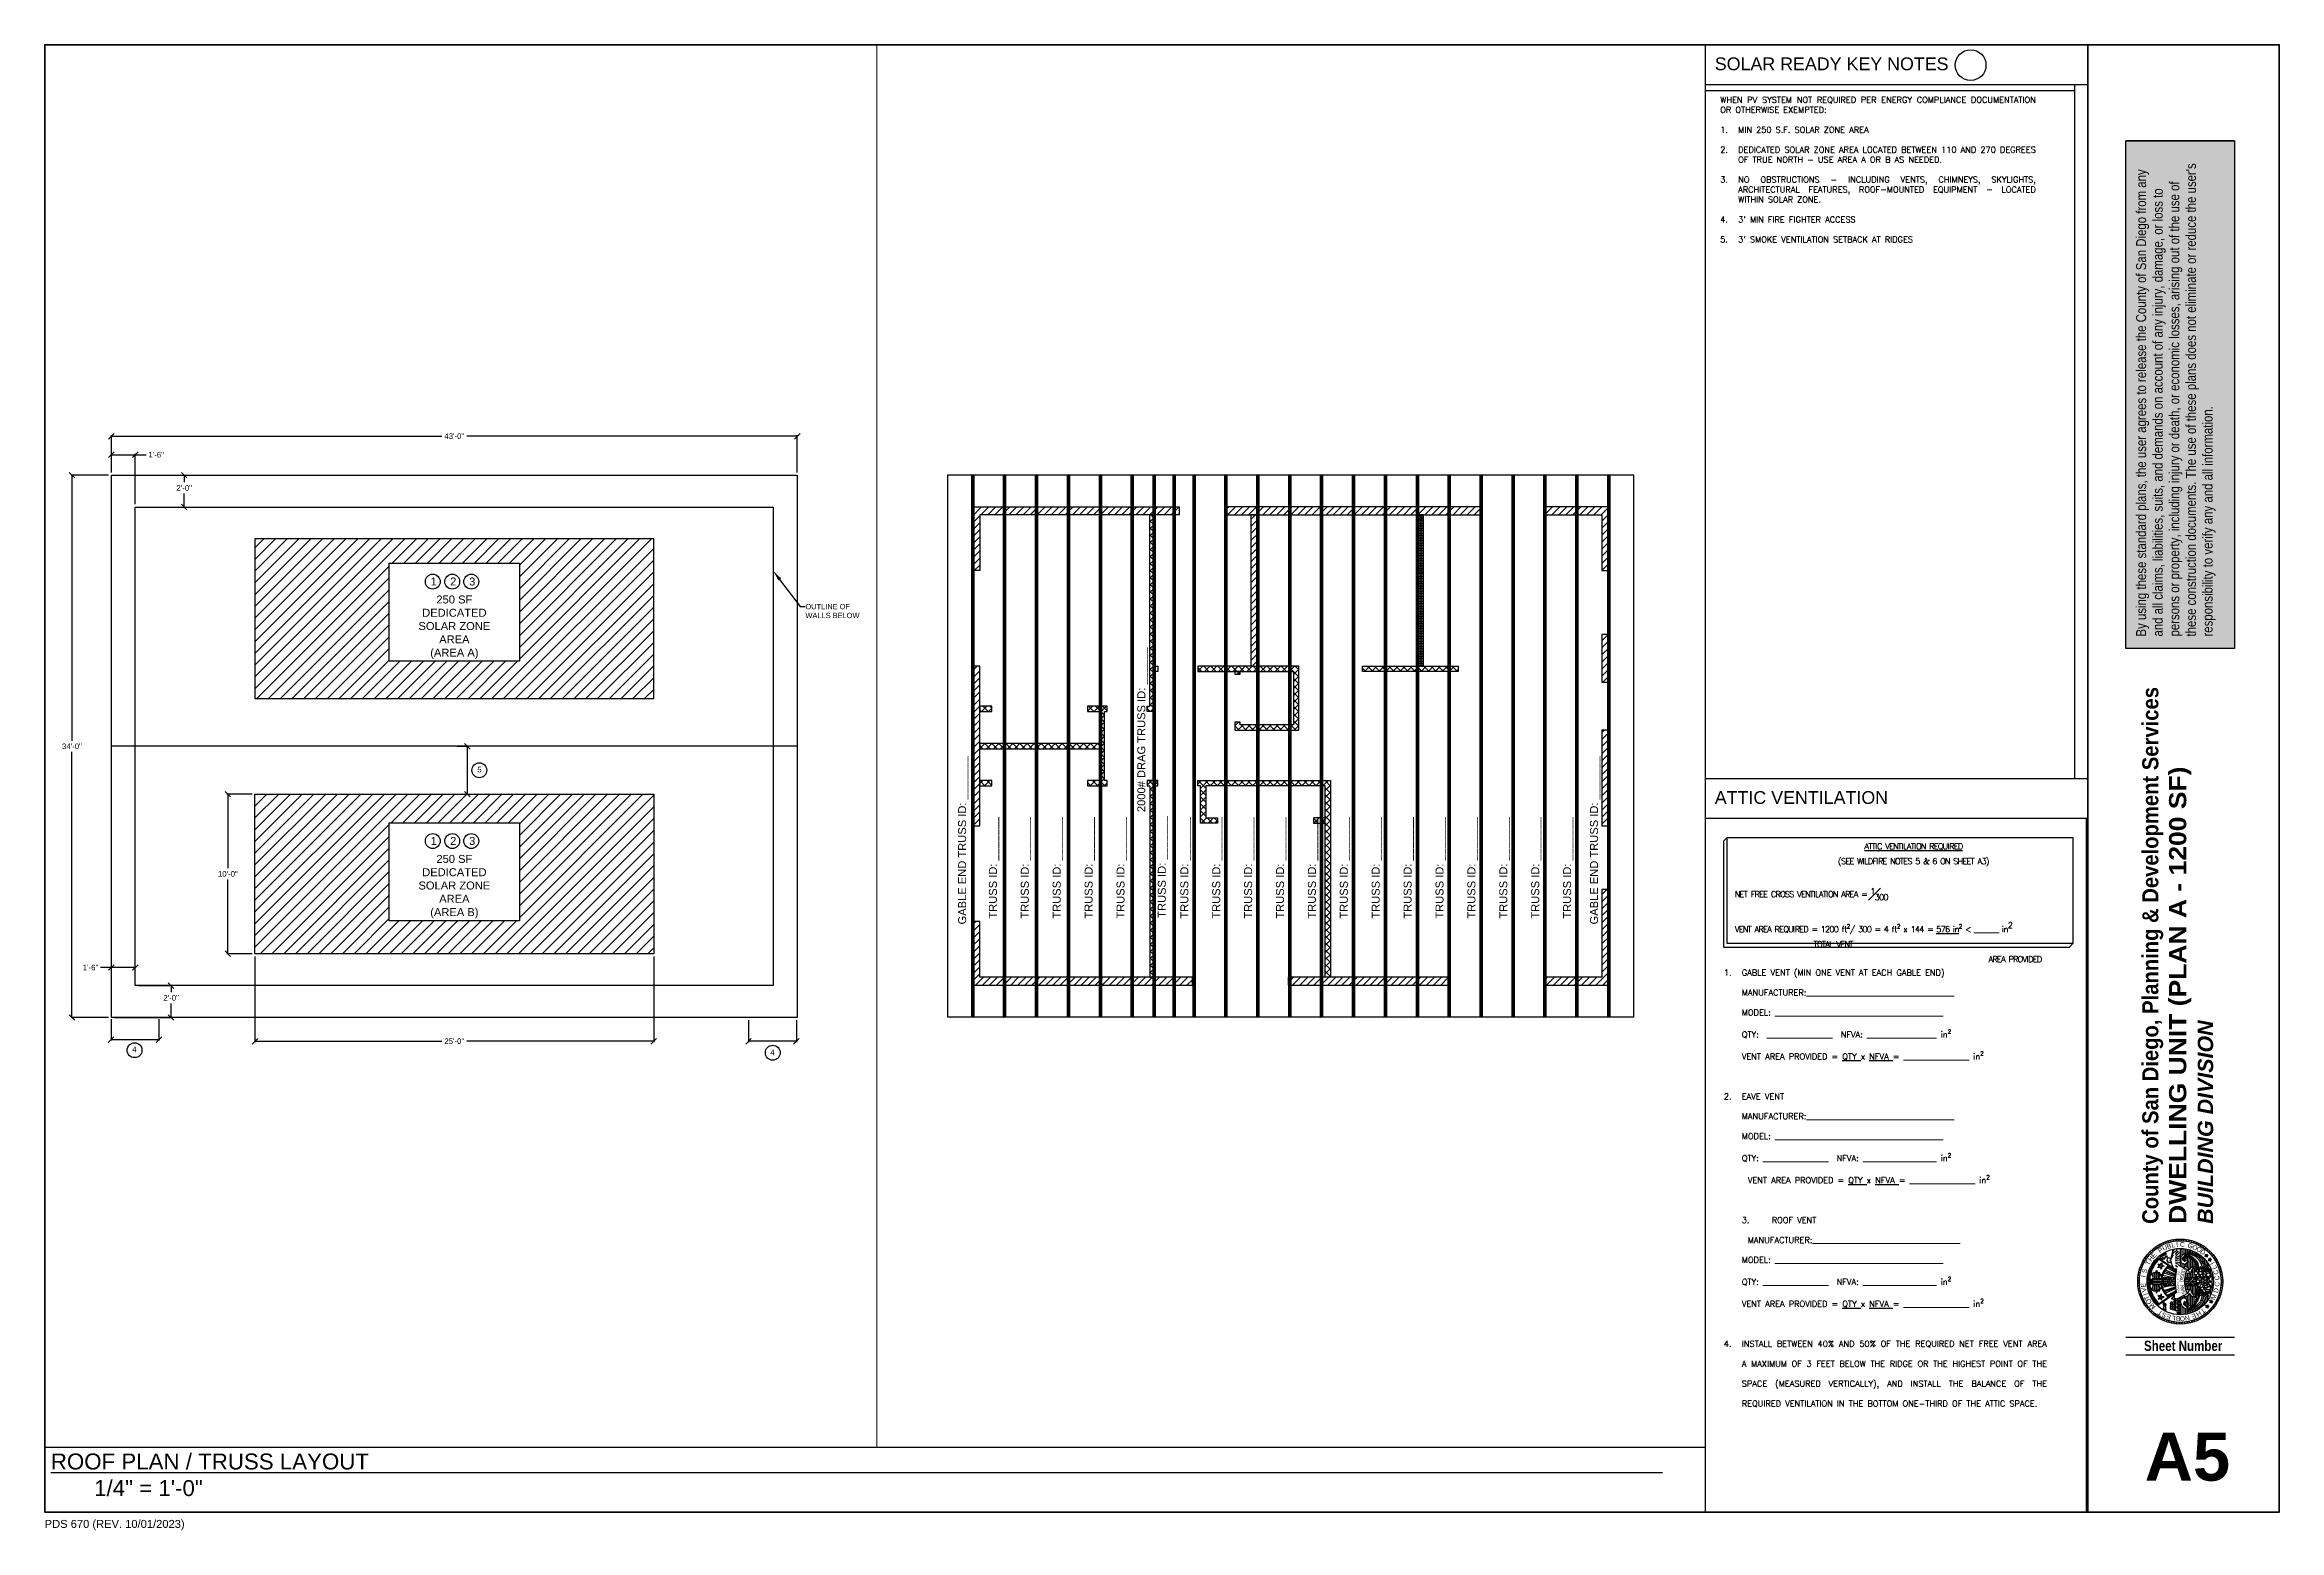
# Paper-space layout 'A5 - Roof Plan (24x36)' of a CAD drawing. Header units: inches. Extents: x 0.5 to 35.5, y 0.1 to 23.4.
# The model-space entities are those that its viewports show. They can reach past a viewport. Long polylines and large blocks are cut down to what shows.
import ezdxf
from ezdxf import colors
from ezdxf.entities.mleader import LeaderData, LeaderLine
from ezdxf.enums import TextEntityAlignment as Align
from ezdxf.math import Vec2, Vec3

# ---------------------------------------------------------------- set-up
doc = ezdxf.new("R2010")
doc.units = ezdxf.units.IN
doc.header["$MEASUREMENT"] = 0
doc.linetypes.add('DASHED2', pattern=[0.375, 0.25, -0.125])
for name, color, linetype in [('_CoSD_TB', 7, 'Continuous'), ('F.P. - Dim & Labels', 7, 'Continuous'), ('Floor Plan', 4, 'Continuous'), ('NP', 7, 'Continuous'), ('Roof Overhang', 7, 'DASHED2'), ('Roof Plan', 7, 'Continuous'), ('Trusses', 7, 'Continuous')]:
    doc.layers.add(name, color=color, linetype=linetype)
doc.layers.add('BORDER', color=250, linetype='Continuous', lineweight=30)
doc.styles.add('CoSD TITLE', font='arial.ttf')
doc.styles.add('NOTES', font='romans.shx')
doc.styles.get("Standard").update_dxf_attribs({"font": 'arial.ttf'})
doc.styles.add('TITLE', font='ARIALNB.TTF', dxfattribs={"height": 0.4})
doc.dimstyles.get("Standard").update_dxf_attribs({"dimscale": 0.7, "dimtxt": 6, "dimasz": 6, "dimexe": 1, "dimexo": 3, "dimgap": 3, "dimtad": 0, "dimtih": 1, "dimtoh": 1, "dimdec": 4, "dimzin": 1, "dimdsep": 46, "dimlunit": 4, "dimtxsty": 'Standard', "dimblk": 'OBLIQUE', "dimcen": 0.09, "dimadec": 0, "dimazin": 0, "dimtfac": 1, "dimtdec": 4, "dimtofl": 0, "dimtmove": 0, "dimatfit": 3, "dimfxl": 1, "dimtolj": 1, "dimtzin": 0, "dimarcsym": 0})
pattern_1 = [(225, (2256.667698, 65.205918), (0.015512155, -0.015512155), [])]
pattern_2 = [(135, (2256.667698, 65.205918), (-0.015512155, -0.015512155), [])]

# ---------------------------------------------------------------- blocks, each defined once
blk = doc.blocks.new('_Oblique')
at = {"color": 0, "linetype": 'ByBlock', "lineweight": -2}
blk.add_line((-0.5, -0.5), (0.5, 0.5), dxfattribs=at)
blk = doc.blocks.new('*D37')
at = {"layer": 'Defpoints', "color": 0, "transparency": 16777216}
for p in [(-2760.034, 27.145), (-3276.034, -2.166), (-2760.034, -2.166)]:
    blk.add_point(p, dxfattribs=at)
at = {"layer": 'Roof Plan', "color": 0, "lineweight": -2, "transparency": 16777216}
for p, q in [((-3276.034, -0.066), (-3276.034, 27.845)), ((-2760.034, -0.066), (-2760.034, 27.845)), ((-3276.034, 27.145), (-3027.432, 27.145)), ((-2760.034, 27.145), (-3008.635, 27.145))]:
    blk.add_line(p, q, dxfattribs=at)
at = {"layer": 'Roof Plan', "color": 0, "lineweight": -2, "transparency": 16777216, "xscale": 4.199999999999999, "yscale": 4.199999999999999, "zscale": 4.199999999999999, "rotation": 180}
blk.add_blockref('_Oblique', (-3276.034, 27.145), dxfattribs=at)
at = {"layer": 'Roof Plan', "color": 0, "lineweight": -2, "transparency": 16777216, "xscale": 4.199999999999999, "yscale": 4.199999999999999, "zscale": 4.199999999999999}
blk.add_blockref('_Oblique', (-2760.034, 27.145), dxfattribs=at)
at = {"layer": 'Roof Plan', "color": 0, "transparency": 16777216, "insert": (-3018.034, 27.145), "char_height": 4.2, "attachment_point": 5}
blk.add_mtext('\\A1;43\'-0"', dxfattribs=at)
blk = doc.blocks.new('*D38')
at = {"layer": 'Defpoints', "color": 0, "transparency": 16777216}
for p in [(-3276.034, -2.166), (-3305.705, -410.166), (-3276.034, -410.166)]:
    blk.add_point(p, dxfattribs=at)
at = {"layer": 'Roof Plan', "color": 0, "lineweight": -2, "transparency": 16777216}
for p, q in [((-3278.134, -2.166), (-3306.405, -2.166)), ((-3305.705, -2.166), (-3305.705, -201.92)), ((-3305.705, -410.166), (-3305.705, -210.412)), ((-3278.134, -410.166), (-3306.405, -410.166))]:
    blk.add_line(p, q, dxfattribs=at)
at = {"layer": 'Roof Plan', "color": 0, "lineweight": -2, "transparency": 16777216, "xscale": 4.199999999999999, "yscale": 4.199999999999999, "zscale": 4.199999999999999}
for p, rotation in [((-3305.705, -2.166), 90), ((-3305.705, -410.166), 270)]:
    blk.add_blockref('_Oblique', p, dxfattribs=dict(at, rotation=rotation))
at = {"layer": 'Roof Plan', "color": 0, "transparency": 16777216, "insert": (-3305.705, -206.166), "char_height": 4.2, "attachment_point": 5}
blk.add_mtext('\\A1;34\'-0"', dxfattribs=at)
blk = doc.blocks.new('*D39')
at = {"layer": 'Defpoints', "color": 0, "transparency": 16777216}
for p in [(-3228.516, -2.166), (-3221.29, -2.166), (-3227.688, -26.166)]:
    blk.add_point(p, dxfattribs=at)
at = {"layer": 'Roof Plan', "color": 0, "lineweight": -2, "transparency": 16777216}
for p, q in [((-3226.416, -2.166), (-3220.59, -2.166)), ((-3221.29, -2.166), (-3221.29, -7.539)), ((-3221.29, -26.166), (-3221.29, -16.028)), ((-3225.588, -26.166), (-3220.59, -26.166))]:
    blk.add_line(p, q, dxfattribs=at)
at = {"layer": 'Roof Plan', "color": 0, "lineweight": -2, "transparency": 16777216, "xscale": 4.199999999999999, "yscale": 4.199999999999999, "zscale": 4.199999999999999}
for p, rotation in [((-3221.29, -2.166), 90), ((-3221.29, -26.166), 270)]:
    blk.add_blockref('_Oblique', p, dxfattribs=dict(at, rotation=rotation))
at = {"layer": 'Roof Plan', "color": 0, "transparency": 16777216, "insert": (-3221.29, -11.783), "char_height": 4.2, "attachment_point": 5}
blk.add_mtext('\\A1;2\'-0"', dxfattribs=at)
blk = doc.blocks.new('*D40')
at = {"layer": 'Defpoints', "color": 0, "transparency": 16777216}
for p in [(-3276.034, 13.256), (-3276.034, -2.166), (-3258.034, -26.166)]:
    blk.add_point(p, dxfattribs=at)
at = {"layer": 'Roof Plan', "color": 0, "lineweight": -2, "transparency": 16777216}
for p, q in [((-3276.034, -0.066), (-3276.034, 13.956)), ((-3258.034, -24.066), (-3258.034, 13.956)), ((-3276.034, 13.256), (-3258.034, 13.256)), ((-3258.034, 13.256), (-3249.826, 13.256))]:
    blk.add_line(p, q, dxfattribs=at)
at = {"layer": 'Roof Plan', "color": 0, "lineweight": -2, "transparency": 16777216, "xscale": 4.199999999999999, "yscale": 4.199999999999999, "zscale": 4.199999999999999, "rotation": 180}
blk.add_blockref('_Oblique', (-3276.034, 13.256), dxfattribs=at)
at = {"layer": 'Roof Plan', "color": 0, "lineweight": -2, "transparency": 16777216, "xscale": 4.199999999999999, "yscale": 4.199999999999999, "zscale": 4.199999999999999}
blk.add_blockref('_Oblique', (-3258.034, 13.256), dxfattribs=at)
at = {"layer": 'Roof Plan', "color": 0, "transparency": 16777216, "insert": (-3242.342, 13.256), "char_height": 4.2, "attachment_point": 5}
blk.add_mtext('\\A1;1\'-6"', dxfattribs=at)
blk = doc.blocks.new('*D41')
at = {"layer": 'Defpoints', "color": 0, "transparency": 16777216}
for p in [(-3276.034, -372.586), (-3258.034, -386.166), (-3276.034, -410.166)]:
    blk.add_point(p, dxfattribs=at)
at = {"layer": 'Roof Plan', "color": 0, "lineweight": -2, "transparency": 16777216}
for p, q in [((-3276.034, -408.066), (-3276.034, -371.886)), ((-3258.034, -384.066), (-3258.034, -371.886)), ((-3276.034, -372.586), (-3284.242, -372.586)), ((-3258.034, -372.586), (-3276.034, -372.586))]:
    blk.add_line(p, q, dxfattribs=at)
at = {"layer": 'Roof Plan', "color": 0, "lineweight": -2, "transparency": 16777216, "xscale": 4.199999999999999, "yscale": 4.199999999999999, "zscale": 4.199999999999999, "rotation": 180}
blk.add_blockref('_Oblique', (-3276.034, -372.586), dxfattribs=at)
at = {"layer": 'Roof Plan', "color": 0, "lineweight": -2, "transparency": 16777216, "xscale": 4.199999999999999, "yscale": 4.199999999999999, "zscale": 4.199999999999999}
blk.add_blockref('_Oblique', (-3258.034, -372.586), dxfattribs=at)
at = {"layer": 'Roof Plan', "color": 0, "transparency": 16777216, "insert": (-3291.726, -372.586), "char_height": 4.2, "attachment_point": 5}
blk.add_mtext('\\A1;1\'-6"', dxfattribs=at)
blk = doc.blocks.new('*D42')
at = {"layer": 'Defpoints', "color": 0, "transparency": 16777216}
for p in [(-3258.034, -386.166), (-3276.034, -410.166), (-3231.091, -410.166)]:
    blk.add_point(p, dxfattribs=at)
at = {"layer": 'Roof Plan', "color": 0, "lineweight": -2, "transparency": 16777216}
for p, q in [((-3255.934, -386.166), (-3230.391, -386.166)), ((-3231.091, -386.166), (-3231.091, -391.18)), ((-3231.091, -410.166), (-3231.091, -399.669)), ((-3273.934, -410.166), (-3230.391, -410.166))]:
    blk.add_line(p, q, dxfattribs=at)
at = {"layer": 'Roof Plan', "color": 0, "lineweight": -2, "transparency": 16777216, "xscale": 4.199999999999999, "yscale": 4.199999999999999, "zscale": 4.199999999999999}
for p, rotation in [((-3231.091, -386.166), 90), ((-3231.091, -410.166), 270)]:
    blk.add_blockref('_Oblique', p, dxfattribs=dict(at, rotation=rotation))
at = {"layer": 'Roof Plan', "color": 0, "transparency": 16777216, "insert": (-3231.091, -395.424), "char_height": 4.2, "attachment_point": 5}
blk.add_mtext('\\A1;2\'-0"', dxfattribs=at)
blk = doc.blocks.new('*D43')
at = {"layer": 'Defpoints', "color": 0, "transparency": 16777216}
for p in [(-3168.034, -362.166), (-2868.034, -362.166), (-2868.034, -428.03)]:
    blk.add_point(p, dxfattribs=at)
at = {"layer": 'Roof Plan', "color": 0, "lineweight": -2, "transparency": 16777216}
for p, q in [((-3168.034, -364.266), (-3168.034, -428.73)), ((-2868.034, -364.266), (-2868.034, -428.73)), ((-3168.034, -428.03), (-3027.384, -428.03)), ((-2868.034, -428.03), (-3008.684, -428.03))]:
    blk.add_line(p, q, dxfattribs=at)
at = {"layer": 'Roof Plan', "color": 0, "lineweight": -2, "transparency": 16777216, "xscale": 4.199999999999999, "yscale": 4.199999999999999, "zscale": 4.199999999999999, "rotation": 180}
blk.add_blockref('_Oblique', (-3168.034, -428.03), dxfattribs=at)
at = {"layer": 'Roof Plan', "color": 0, "lineweight": -2, "transparency": 16777216, "xscale": 4.199999999999999, "yscale": 4.199999999999999, "zscale": 4.199999999999999}
blk.add_blockref('_Oblique', (-2868.034, -428.03), dxfattribs=at)
at = {"layer": 'Roof Plan', "color": 0, "transparency": 16777216, "insert": (-3018.034, -428.03), "char_height": 4.2, "attachment_point": 5}
blk.add_mtext('\\A1;25\'-0"', dxfattribs=at)
blk = doc.blocks.new('*D44')
at = {"layer": 'Defpoints', "color": 0, "transparency": 16777216}
for p in [(-3018.034, -206.166), (-3018.034, -242.166), (-3008.247, -242.166)]:
    blk.add_point(p, dxfattribs=at)
at = {"layer": 'Roof Plan', "color": 0, "lineweight": -2, "transparency": 16777216}
for p, q in [((-3015.934, -206.166), (-3007.547, -206.166)), ((-3008.247, -206.166), (-3008.247, -242.166)), ((-3015.934, -242.166), (-3007.547, -242.166))]:
    blk.add_line(p, q, dxfattribs=at)
at = {"layer": 'Roof Plan', "color": 0, "lineweight": -2, "transparency": 16777216, "xscale": 4.199999999999999, "yscale": 4.199999999999999, "zscale": 4.199999999999999}
for p, rotation in [((-3008.247, -206.166), 90), ((-3008.247, -242.166), 270)]:
    blk.add_blockref('_Oblique', p, dxfattribs=dict(at, rotation=rotation))
at = {"layer": 'Roof Plan', "color": 0, "transparency": 16777216, "insert": (-2999.104, -223.722), "char_height": 4.2, "attachment_point": 5}
blk.add_mtext('\\A1;5', dxfattribs=at)
blk = doc.blocks.new('*D46')
at = {"layer": 'Defpoints', "color": 0, "transparency": 16777216}
for p in [(-3276.239, -409.344), (-3240.239, -409.344), (-3240.239, -426.829)]:
    blk.add_point(p, dxfattribs=at)
at = {"layer": 'Roof Plan', "color": 0, "lineweight": -2, "transparency": 16777216}
for p, q in [((-3276.239, -411.444), (-3276.239, -427.529)), ((-3240.239, -411.444), (-3240.239, -427.529)), ((-3276.239, -426.829), (-3240.239, -426.829))]:
    blk.add_line(p, q, dxfattribs=at)
at = {"layer": 'Roof Plan', "color": 0, "lineweight": -2, "transparency": 16777216, "xscale": 4.199999999999999, "yscale": 4.199999999999999, "zscale": 4.199999999999999, "rotation": 180}
blk.add_blockref('_Oblique', (-3276.239, -426.829), dxfattribs=at)
at = {"layer": 'Roof Plan', "color": 0, "lineweight": -2, "transparency": 16777216, "xscale": 4.199999999999999, "yscale": 4.199999999999999, "zscale": 4.199999999999999}
blk.add_blockref('_Oblique', (-3240.239, -426.829), dxfattribs=at)
at = {"layer": 'Roof Plan', "color": 0, "transparency": 16777216, "insert": (-3258.679, -434.209), "char_height": 4.2, "attachment_point": 5}
blk.add_mtext('\\A1;4', dxfattribs=at)
blk = doc.blocks.new('*D47')
at = {"layer": 'Defpoints', "color": 0, "transparency": 16777216}
for p in [(-2796.656, -410.166), (-2760.656, -410.166), (-2796.656, -428.053)]:
    blk.add_point(p, dxfattribs=at)
at = {"layer": 'Roof Plan', "color": 0, "lineweight": -2, "transparency": 16777216}
for p, q in [((-2796.656, -412.266), (-2796.656, -428.753)), ((-2760.656, -412.266), (-2760.656, -428.753)), ((-2760.656, -428.053), (-2796.656, -428.053))]:
    blk.add_line(p, q, dxfattribs=at)
at = {"layer": 'Roof Plan', "color": 0, "lineweight": -2, "transparency": 16777216, "xscale": 4.199999999999999, "yscale": 4.199999999999999, "zscale": 4.199999999999999, "rotation": 180}
blk.add_blockref('_Oblique', (-2796.656, -428.053), dxfattribs=at)
at = {"layer": 'Roof Plan', "color": 0, "lineweight": -2, "transparency": 16777216, "xscale": 4.199999999999999, "yscale": 4.199999999999999, "zscale": 4.199999999999999}
blk.add_blockref('_Oblique', (-2760.656, -428.053), dxfattribs=at)
at = {"layer": 'Roof Plan', "color": 0, "transparency": 16777216, "insert": (-2778.709, -436.47), "char_height": 4.2, "width": 14.05457, "attachment_point": 5}
blk.add_mtext('\\A1;4', dxfattribs=at)
blk = doc.blocks.new('*D49')
at = {"layer": 'Defpoints', "color": 0, "transparency": 16777216}
for p in [(-3168.034, -242.166), (-3188.418, -362.166), (-3168.034, -362.166)]:
    blk.add_point(p, dxfattribs=at)
at = {"layer": 'Roof Plan', "color": 0, "lineweight": -2, "transparency": 16777216}
for p, q in [((-3170.134, -242.166), (-3189.118, -242.166)), ((-3188.418, -242.166), (-3188.418, -297.921)), ((-3188.418, -362.166), (-3188.418, -306.41)), ((-3170.134, -362.166), (-3189.118, -362.166))]:
    blk.add_line(p, q, dxfattribs=at)
at = {"layer": 'Roof Plan', "color": 0, "lineweight": -2, "transparency": 16777216, "xscale": 4.199999999999999, "yscale": 4.199999999999999, "zscale": 4.199999999999999}
for p, rotation in [((-3188.418, -242.166), 90), ((-3188.418, -362.166), 270)]:
    blk.add_blockref('_Oblique', p, dxfattribs=dict(at, rotation=rotation))
at = {"layer": 'Roof Plan', "color": 0, "transparency": 16777216, "insert": (-3188.418, -302.166), "char_height": 4.2, "attachment_point": 5}
blk.add_mtext('\\A1;10\'-0"', dxfattribs=at)

msp = doc.modelspace()

# ---------------------------------------------------------------- hatches: boundary and pattern name
at = {"layer": '_CoSD_TB'}
h = msp.add_hatch(dxfattribs=at)
h.set_pattern_fill('ANSI31', color=1, scale=0.1755, angle=180, style=0)
h.set_pattern_definition(pattern_1)
h.paths.add_polyline_path([(2255.45189, 76.88428), (2255.41336, 76.88545), (2255.42451, 76.87682, -0.1042601), (2255.49317, 76.86803), (2255.51425, 76.8824), (2255.47571, 76.88356), (2255.46491, 76.92058)])
h = msp.add_hatch(dxfattribs=at)
h.set_pattern_fill('ANSI31', color=1, scale=0.1755, angle=180, style=0)
h.set_pattern_definition(pattern_1)
h.paths.add_polyline_path([(2255.52209, 77.00365), (2255.48616, 77.01761), (2255.50702, 76.98519), (2255.48264, 76.95533), (2255.51992, 76.96516), (2255.54079, 76.93273), (2255.54296, 76.97123), (2255.58024, 76.98106), (2255.54431, 76.99502), (2255.54648, 77.03352)])
h = msp.add_hatch(dxfattribs=at)
h.set_pattern_fill('ANSI31', color=1, scale=0.1755, angle=90, style=0)
h.set_pattern_definition(pattern_2)
h.paths.add_polyline_path([(2255.42451, 76.60257), (2255.41336, 76.59394), (2255.45189, 76.59511), (2255.46491, 76.55882), (2255.47571, 76.59583), (2255.51425, 76.597), (2255.49317, 76.61136, -0.1042601)])
h = msp.add_hatch(dxfattribs=at)
h.set_pattern_fill('ANSI31', color=1, scale=0.1755, angle=90, style=0)
h.set_pattern_definition(pattern_2)
h.paths.add_polyline_path([(2255.51992, 76.51424), (2255.48264, 76.52406), (2255.50702, 76.4942), (2255.48616, 76.46178), (2255.52209, 76.47574), (2255.54648, 76.44588), (2255.54431, 76.48437), (2255.58024, 76.49834), (2255.54296, 76.50816), (2255.54079, 76.54666)])
at = {"layer": 'BORDER', "true_color": 0xebebec, "transparency": 33554457}
msp.add_hatch(color=7, dxfattribs=at).paths.add_polyline_path([(2254.98158, 94.62196), (2256.68709, 94.62196), (2256.68709, 86.66387), (2254.98158, 86.66387)])
at = {"layer": 'Floor Plan', "transparency": 33554508}
h = msp.add_hatch(dxfattribs=at)
h.set_pattern_fill('ANSI31', color=256, scale=30)
h.paths.add_polyline_path([(-3102.03387, -26.16589), (-3258.03387, -26.16589), (-3258.03387, -74.16589), (-3252.03387, -74.16589), (-3252.03387, -32.16589), (-3102.03387, -32.16589)])
h.paths.add_polyline_path([(-2874.03387, -26.16589), (-3066.03387, -26.16589), (-3066.03387, -32.16589), (-2874.03387, -32.16589)])
h.paths.add_polyline_path([(-2778.03387, -26.16589), (-2826.03387, -26.16589), (-2826.03387, -32.16589), (-2784.03387, -32.16589), (-2784.03387, -74.16589), (-2778.03387, -74.16589)])
h.paths.add_polyline_path([(-2778.03387, -122.16589), (-2784.03387, -122.16589), (-2784.03387, -158.16589), (-2778.03387, -158.16589)])
h.paths.add_polyline_path([(-2778.03387, -194.16589), (-2784.03387, -194.16589), (-2784.03387, -266.16589), (-2778.03387, -266.16589)])
h.paths.add_polyline_path([(-2778.03387, -314.16589), (-2784.03387, -314.16589), (-2784.03387, -380.16589), (-2826.03387, -380.16589), (-2826.03387, -386.16589), (-2778.03387, -386.16589)])
h.paths.add_polyline_path([(-2898.03387, -380.16589), (-3020.03387, -380.16589), (-3020.03387, -386.16589), (-2898.03387, -386.16589)])
h.paths.add_polyline_path([(-3092.03387, -380.16589), (-3252.03387, -380.16589), (-3252.03387, -338.16589), (-3258.03387, -338.16589), (-3258.03387, -386.16589), (-3092.03387, -386.16589)])
h.paths.add_polyline_path([(-3252.03387, -146.16589), (-3258.03387, -146.16589), (-3258.03387, -266.16589), (-3252.03387, -266.16589)])
h = msp.add_hatch(dxfattribs=at)
h.set_pattern_fill('ANSI37', color=256, scale=30)
h.paths.add_polyline_path([(-3120.03387, -32.16589), (-3124.03387, -32.16589), (-3124.03387, -176.16589), (-3126.03387, -176.16589), (-3126.03387, -180.16589), (-3124.03387, -180.16589), (-3120.03387, -180.16589)])
h.paths.add_polyline_path([(-3088.03387, -146.16589), (-3088.03387, -150.16589), (-3016.03387, -150.16589), (-3016.03387, -190.16589), (-3056.03387, -190.16589), (-3056.03387, -188.16589), (-3060.03387, -188.16589), (-3060.03387, -194.16589), (-3012.03387, -194.16589), (-3012.03387, -146.16589), (-3042.03387, -146.16589), (-3048.03387, -146.16589)])
h.paths.add_polyline_path([(-3056.03387, -152.16589), (-3056.03387, -150.16589), (-3060.03387, -150.16589), (-3060.03387, -152.16589)], flags=17)
h.paths.add_polyline_path([(-3124.03387, -232.16589), (-3126.03387, -232.16589), (-3126.03387, -236.16589), (-3124.03387, -236.16589), (-3124.03387, -380.16589), (-3120.03387, -380.16589), (-3120.03387, -236.16589), (-3118.03387, -236.16589), (-3118.03387, -232.16589), (-3120.03387, -232.16589)])
h = msp.add_hatch(dxfattribs=at)
h.set_pattern_fill('ANSI31', color=256, scale=30)
h.paths.add_polyline_path([(-3042.03387, -32.16589), (-3048.03387, -32.16589), (-3048.03387, -146.16589), (-3042.03387, -146.16589)])
h = msp.add_hatch(dxfattribs=at)
h.set_pattern_fill('ANSI37', color=256, scale=30)
h.paths.add_polyline_path([(-2918.03387, -38.16589), (-2922.03387, -38.16589), (-2922.03387, -146.16589), (-2918.03387, -146.16589)], flags=17)
h.paths.add_polyline_path([(-2918.03387, -32.16589), (-2922.03387, -32.16589), (-2922.03387, -146.16589), (-2918.03387, -146.16589)])
h = msp.add_hatch(dxfattribs=at)
h.set_pattern_fill('GRATE', color=256, scale=40)
h.paths.add_polyline_path([(-2918.03387, -32.16589), (-2922.03387, -32.16589), (-2922.03387, -146.16589), (-2918.03387, -146.16589)])
h = msp.add_hatch(dxfattribs=at)
h.set_pattern_fill('ANSI37', color=256, scale=30)
h.set_pattern_definition([(45, (-352.776, -1.2155), (-2.6516504, 2.6516504), []), (135, (-352.776, -1.2155), (-2.6516504, -2.6516504), [])])
h.paths.add_polyline_path([(-2892.03387, -146.16589), (-2964.03387, -146.16589), (-2964.03387, -150.16589), (-2892.03387, -150.16589)])
h = msp.add_hatch(dxfattribs=at)
h.set_pattern_fill('ANSI37', color=256, scale=30)
h.paths.add_polyline_path([(-3252.03387, -180.16589), (-3243.03387, -180.16589), (-3243.03387, -176.16589), (-3252.03387, -176.16589)])
h.paths.add_polyline_path([(-3243.03387, -232.16589), (-3252.03387, -232.16589), (-3252.03387, -236.16589), (-3243.03387, -236.16589)])
h = msp.add_hatch(dxfattribs=at)
h.set_pattern_fill('ANSI37', color=256, scale=30)
h.paths.add_polyline_path([(-3171.03387, -180.16589), (-3162.03387, -180.16589), (-3162.03387, -204.16589), (-3252.03387, -204.16589), (-3252.03387, -208.16589), (-3162.03387, -208.16589), (-3162.03387, -232.16589), (-3171.03387, -232.16589), (-3171.03387, -236.16589), (-3162.03387, -236.16589), (-3156.03387, -236.16589), (-3156.03387, -232.16589), (-3158.03387, -232.16589), (-3158.03387, -180.16589), (-3156.03387, -180.16589), (-3156.03387, -176.16589), (-3162.03387, -176.16589), (-3171.03387, -176.16589)])
h = msp.add_hatch(dxfattribs=at)
h.set_pattern_fill('ANSI37', color=256, scale=30)
h.paths.add_polyline_path([(-3082.03387, -236.16589), (-2992.03387, -236.16589), (-2992.03387, -380.16589), (-2988.03387, -380.16589), (-2988.03387, -232.16589), (-3088.03387, -232.16589), (-3088.03387, -236.16589), (-3086.03387, -236.16589), (-3086.03387, -264.16589), (-3073.03387, -264.16589), (-3073.03387, -260.16589), (-3082.03387, -260.16589)])
h = msp.add_hatch(dxfattribs=at)
h.set_pattern_fill('ANSI37', color=256, scale=30)
h.paths.add_polyline_path([(-2992.03387, -260.16589), (-3001.03387, -260.16589), (-3001.03387, -264.16589), (-2992.03387, -264.16589)])
at = {"layer": 'Roof Plan', "transparency": 33554559}
h = msp.add_hatch(dxfattribs=at)
h.set_pattern_fill('ANSI31', color=256, scale=50)
h.paths.add_polyline_path([(-2868.03387, -362.16589), (-2868.03387, -242.16589), (-3168.03387, -242.16589), (-3168.03387, -362.16589)])
h.paths.add_polyline_path([(-2969.06782, -337.3434), (-3066.99991, -337.3434), (-3066.99991, -263.65613), (-2969.06782, -263.65613)], flags=16)
h.paths.add_polyline_path([(-3010.8821, -277.44345, -1), (-2999.6881, -277.44345, -1)], flags=0)
h.paths.add_polyline_path([(-3025.19697, -277.44345, -1), (-3014.00297, -277.44345, -1)], flags=0)
h.paths.add_polyline_path([(-3039.81685, -277.44345, -1), (-3028.62286, -277.44345, -1)], flags=0)
h.paths.add_polyline_path([(-2868.03387, -170.16589), (-2868.03387, -50.16589), (-3168.03387, -50.16589), (-3168.03387, -170.16589)])
h.paths.add_polyline_path([(-2969.06782, -142.14426), (-3066.99991, -142.14426), (-3066.99991, -68.45699), (-2969.06782, -68.45699)], flags=16)
h.paths.add_polyline_path([(-3010.8821, -82.24431, -1), (-2999.6881, -82.24431, -1)], flags=0)
h.paths.add_polyline_path([(-3025.19697, -82.24431, -1), (-3014.00297, -82.24431, -1)], flags=0)
h.paths.add_polyline_path([(-3039.81685, -82.24431, -1), (-3028.62286, -82.24431, -1)], flags=0)
h.paths.add_polyline_path([(-3008.71954, -283.65291), (-3001.05788, -283.65291), (-3001.05788, -271.28865), (-3008.71954, -271.28865)], flags=8)
h.paths.add_polyline_path([(-3022.928, -283.65291), (-3015.26633, -283.65291), (-3015.26633, -271.28865), (-3022.928, -271.28865)], flags=8)
h.paths.add_polyline_path([(-3038.21501, -283.65291), (-3030.55334, -283.65291), (-3030.55334, -271.28865), (-3038.21501, -271.28865)], flags=8)
h.paths.add_polyline_path([(-3059.34154, -327.56945), (-2977.16283, -327.56945), (-2977.16283, -284.89005), (-3059.34154, -284.89005)], flags=8)
h.paths.add_polyline_path([(-3008.71954, -88.45377), (-3001.05788, -88.45377), (-3001.05788, -76.08951), (-3008.71954, -76.08951)], flags=8)
h.paths.add_polyline_path([(-3022.928, -88.45377), (-3015.26633, -88.45377), (-3015.26633, -76.08951), (-3022.928, -76.08951)], flags=8)
h.paths.add_polyline_path([(-3038.21501, -88.45377), (-3030.55334, -88.45377), (-3030.55334, -76.08951), (-3038.21501, -76.08951)], flags=8)
h.paths.add_polyline_path([(-3059.34154, -132.37031), (-2977.16283, -132.37031), (-2977.16283, -89.69091), (-3059.34154, -89.69091)], flags=8)
at = {"layer": 'Trusses', "transparency": 33554636}
h = msp.add_hatch(dxfattribs=at)
h.set_pattern_fill('ANSI31', color=256, scale=5, angle=90)
h.set_pattern_definition([(135, (-1911.2485, -394.86516), (-0.44194174, -0.44194174), [])])
h.paths.add_polyline_path([(-3258.03387, -2.16589), (-3258.03387, -410.16589), (-3257.28387, -410.16589), (-3256.53387, -410.16589), (-3256.53387, -2.16589)])
h = msp.add_hatch(dxfattribs=at)
h.set_pattern_fill('ANSI31', color=256, scale=5, angle=90)
h.set_pattern_definition([(135, (-1887.2485, -394.86516), (-0.44194174, -0.44194174), [])])
h.paths.add_polyline_path([(-3234.03387, -2.16589), (-3234.03387, -410.16589), (-3233.28387, -410.16589), (-3232.53387, -410.16589), (-3232.53387, -2.16589)])
h = msp.add_hatch(dxfattribs=at)
h.set_pattern_fill('ANSI31', color=256, scale=5, angle=90)
h.set_pattern_definition([(135, (-1863.2485, -394.86516), (-0.44194174, -0.44194174), [])])
h.paths.add_polyline_path([(-3210.03387, -2.16589), (-3210.03387, -410.16589), (-3209.28387, -410.16589), (-3208.53387, -410.16589), (-3208.53387, -2.16589)])
h = msp.add_hatch(dxfattribs=at)
h.set_pattern_fill('ANSI31', color=256, scale=5, angle=90)
h.set_pattern_definition([(135, (-1839.2485, -394.86516), (-0.44194174, -0.44194174), [])])
h.paths.add_polyline_path([(-3186.03387, -2.16589), (-3186.03387, -410.16589), (-3185.28387, -410.16589), (-3184.53387, -410.16589), (-3184.53387, -2.16589)])
h = msp.add_hatch(dxfattribs=at)
h.set_pattern_fill('ANSI31', color=256, scale=5, angle=90)
h.set_pattern_definition([(135, (-1815.2485, -394.86516), (-0.44194174, -0.44194174), [])])
h.paths.add_polyline_path([(-3162.03387, -2.16589), (-3162.03387, -410.16589), (-3161.28387, -410.16589), (-3160.53387, -410.16589), (-3160.53387, -2.16589)])
h = msp.add_hatch(dxfattribs=at)
h.set_pattern_fill('ANSI31', color=256, scale=5, angle=90)
h.set_pattern_definition([(135, (-1791.2485, -394.86516), (-0.44194174, -0.44194174), [])])
h.paths.add_polyline_path([(-3138.03387, -2.16589), (-3138.03387, -410.16589), (-3137.28387, -410.16589), (-3136.53387, -410.16589), (-3136.53387, -2.16589)])
h = msp.add_hatch(dxfattribs=at)
h.set_pattern_fill('ANSI31', color=256, scale=5, angle=90)
h.set_pattern_definition([(135, (-1774.7485, -394.86516), (-0.44194174, -0.44194174), [])])
h.paths.add_polyline_path([(-3121.53387, -2.16589), (-3121.53387, -410.16589), (-3120.78387, -410.16589), (-3120.03387, -410.16589), (-3120.03387, -2.16589)])
h = msp.add_hatch(dxfattribs=at)
h.set_pattern_fill('ANSI31', color=256, scale=5, angle=90)
h.set_pattern_definition([(135, (-1759.7485, -394.86516), (-0.44194174, -0.44194174), [])])
h.paths.add_polyline_path([(-3106.53387, -2.16589), (-3106.53387, -410.16589), (-3105.78387, -410.16589), (-3105.03387, -410.16589), (-3105.03387, -2.16589)])
h = msp.add_hatch(dxfattribs=at)
h.set_pattern_fill('ANSI31', color=256, scale=5, angle=90)
h.set_pattern_definition([(135, (-1744.7485, -394.86516), (-0.44194174, -0.44194174), [])])
h.paths.add_polyline_path([(-3091.53387, -2.16589), (-3091.53387, -410.16589), (-3090.78387, -410.16589), (-3090.03387, -410.16589), (-3090.03387, -2.16589)])
h = msp.add_hatch(dxfattribs=at)
h.set_pattern_fill('ANSI31', color=256, scale=5, angle=90)
h.set_pattern_definition([(135, (-1720.7485, -394.86516), (-0.44194174, -0.44194174), [])])
h.paths.add_polyline_path([(-3067.53387, -2.16589), (-3067.53387, -410.16589), (-3066.78387, -410.16589), (-3066.03387, -410.16589), (-3066.03387, -2.16589)])
h = msp.add_hatch(dxfattribs=at)
h.set_pattern_fill('ANSI31', color=256, scale=5, angle=90)
h.set_pattern_definition([(135, (-1696.7485, -394.86516), (-0.44194174, -0.44194174), [])])
h.paths.add_polyline_path([(-3043.53387, -2.16589), (-3043.53387, -410.16589), (-3042.78387, -410.16589), (-3042.03387, -410.16589), (-3042.03387, -2.16589)])
h = msp.add_hatch(dxfattribs=at)
h.set_pattern_fill('ANSI31', color=256, scale=5, angle=90)
h.set_pattern_definition([(135, (-1672.7485, -394.86516), (-0.44194174, -0.44194174), [])])
h.paths.add_polyline_path([(-3019.53387, -2.16589), (-3019.53387, -410.16589), (-3018.78387, -410.16589), (-3018.03387, -410.16589), (-3018.03387, -2.16589)])
h = msp.add_hatch(dxfattribs=at)
h.set_pattern_fill('ANSI31', color=256, scale=5, angle=90)
h.set_pattern_definition([(135, (-1648.7485, -394.86516), (-0.44194174, -0.44194174), [])])
h.paths.add_polyline_path([(-2995.53387, -2.16589), (-2995.53387, -410.16589), (-2994.78387, -410.16589), (-2994.03387, -410.16589), (-2994.03387, -2.16589)])
h = msp.add_hatch(dxfattribs=at)
h.set_pattern_fill('ANSI31', color=256, scale=5, angle=90)
h.set_pattern_definition([(135, (-1624.7485, -394.86516), (-0.44194174, -0.44194174), [])])
h.paths.add_polyline_path([(-2971.53387, -2.16589), (-2971.53387, -410.16589), (-2970.78387, -410.16589), (-2970.03387, -410.16589), (-2970.03387, -2.16589)])
h = msp.add_hatch(dxfattribs=at)
h.set_pattern_fill('ANSI31', color=256, scale=5, angle=90)
h.set_pattern_definition([(135, (-1600.7485, -394.86516), (-0.44194174, -0.44194174), [])])
h.paths.add_polyline_path([(-2947.53387, -2.16589), (-2947.53387, -410.16589), (-2946.78387, -410.16589), (-2946.03387, -410.16589), (-2946.03387, -2.16589)])
h = msp.add_hatch(dxfattribs=at)
h.set_pattern_fill('ANSI31', color=256, scale=5, angle=90)
h.set_pattern_definition([(135, (-1576.7485, -394.86516), (-0.44194174, -0.44194174), [])])
h.paths.add_polyline_path([(-2923.53387, -2.16589), (-2923.53387, -410.16589), (-2922.78387, -410.16589), (-2922.03387, -410.16589), (-2922.03387, -2.16589)])
h = msp.add_hatch(dxfattribs=at)
h.set_pattern_fill('ANSI31', color=256, scale=5, angle=90)
h.set_pattern_definition([(135, (-1552.7485, -394.86516), (-0.44194174, -0.44194174), [])])
h.paths.add_polyline_path([(-2899.53387, -2.16589), (-2899.53387, -410.16589), (-2898.78387, -410.16589), (-2898.03387, -410.16589), (-2898.03387, -2.16589)])
h = msp.add_hatch(dxfattribs=at)
h.set_pattern_fill('ANSI31', color=256, scale=5, angle=90)
h.set_pattern_definition([(135, (-1528.7485, -394.86516), (-0.44194174, -0.44194174), [])])
h.paths.add_polyline_path([(-2875.53387, -2.16589), (-2875.53387, -410.16589), (-2874.78387, -410.16589), (-2874.03387, -410.16589), (-2874.03387, -2.16589)])
h = msp.add_hatch(dxfattribs=at)
h.set_pattern_fill('ANSI31', color=256, scale=5, angle=90)
h.set_pattern_definition([(135, (-1504.7485, -394.86516), (-0.44194174, -0.44194174), [])])
h.paths.add_polyline_path([(-2851.53387, -2.16589), (-2851.53387, -410.16589), (-2850.78387, -410.16589), (-2850.03387, -410.16589), (-2850.03387, -2.16589)])
h = msp.add_hatch(dxfattribs=at)
h.set_pattern_fill('ANSI31', color=256, scale=5, angle=90)
h.set_pattern_definition([(135, (-1480.7485, -394.86516), (-0.44194174, -0.44194174), [])])
h.paths.add_polyline_path([(-2827.53387, -2.16589), (-2827.53387, -410.16589), (-2826.78387, -410.16589), (-2826.03387, -410.16589), (-2826.03387, -2.16589)])
h = msp.add_hatch(dxfattribs=at)
h.set_pattern_fill('ANSI31', color=256, scale=5, angle=90)
h.set_pattern_definition([(135, (-1456.7485, -394.86516), (-0.44194174, -0.44194174), [])])
h.paths.add_polyline_path([(-2803.53387, -2.16589), (-2803.53387, -410.16589), (-2802.78387, -410.16589), (-2802.03387, -410.16589), (-2802.03387, -2.16589)])
h = msp.add_hatch(dxfattribs=at)
h.set_pattern_fill('ANSI31', color=256, scale=5, angle=90)
h.set_pattern_definition([(135, (-1432.7485, -394.86516), (-0.44194174, -0.44194174), [])])
h.paths.add_polyline_path([(-2779.53387, -2.16589), (-2779.53387, -410.16589), (-2778.78387, -410.16589), (-2778.03387, -410.16589), (-2778.03387, -2.16589)])

# ---------------------------------------------------------------- linework, layer by layer
for p, q in [((1719.15842, 1212.85567), (1719.18493, 1212.88219)), ((1719.15842, 1212.02317), (1719.15842, 1212.85567)), ((1721.86645, 1212.02317), (1721.89297, 1212.04969))]:
    msp.add_line(p, q)
msp.add_lwpolyline([(1719.18493, 1212.88219), (1721.89297, 1212.88219), (1721.89297, 1212.04969), (1719.18493, 1212.04969)], close=True)
at = {"layer": '_CoSD_TB', "color": 1, "linetype": 'Continuous'}
for p, q in [((2255.44521, 77.24784), (2255.41304, 77.25641)), ((2255.47788, 77.27127), (2255.44631, 77.28184)), ((2255.51196, 77.29261), (2255.48112, 77.30514)), ((2255.54732, 77.31176), (2255.51732, 77.3262)), ((2255.5838, 77.32865), (2255.55477, 77.34495)), ((2255.62128, 77.34322), (2255.59333, 77.3613)), ((2255.65959, 77.35541), (2255.63284, 77.37521)), ((2255.6986, 77.36516), (2255.67314, 77.38661)), ((2255.73814, 77.37245), (2255.71408, 77.39545)), ((2255.71658, 77.20092), (2255.71658, 77.24621)), ((2255.77806, 77.37724), (2255.75549, 77.40171)), ((2255.81821, 77.37952), (2255.79721, 77.40535)), ((2255.85841, 77.37927), (2255.83908, 77.40637)), ((2255.84011, 77.11456), (2255.84011, 77.25415)), ((2255.86678, 77.14916), (2255.86678, 77.25415)), ((2255.89852, 77.37649), (2255.88093, 77.40476)), ((2255.89344, 77.16976), (2255.89344, 77.25415)), ((2255.92011, 77.18006), (2255.92011, 77.25259)), ((2255.93838, 77.37121), (2255.9226, 77.40052)), ((2255.94678, 77.19142), (2255.94678, 77.24741)), ((2255.97783, 77.36343), (2255.96392, 77.39367)), ((2255.97345, 77.203), (2255.97345, 77.24076)), ((2256.00011, 77.18262), (2256.00011, 77.23258)), ((2256.01671, 77.35319), (2256.00473, 77.38425)), ((2256.05487, 77.34052), (2256.04486, 77.37227)), ((2256.09216, 77.32549), (2256.08417, 77.35781)), ((2256.12844, 77.30815), (2256.12249, 77.3409)), ((2256.16355, 77.28856), (2256.15967, 77.32162)), ((2256.19736, 77.2668), (2256.19557, 77.30004)), ((2256.22974, 77.24297), (2256.23004, 77.27626)), ((2256.26056, 77.21715), (2256.26295, 77.25035)), ((2255.28547, 77.06891), (2255.25241, 77.06503)), ((2255.30723, 77.10273), (2255.27399, 77.10093)), ((2255.33106, 77.13511), (2255.29777, 77.1354)), ((2255.35688, 77.16593), (2255.32368, 77.16831)), ((2255.38459, 77.19507), (2255.3516, 77.19953)), ((2255.41407, 77.22241), (2255.38142, 77.22893)), ((2255.5699, 77.10395), (2255.5699, 77.11139)), ((2255.84011, 76.98275), (2255.84011, 77.08301)), ((2255.86897, 77.09246), (2255.86949, 77.09642)), ((2255.86912, 77.08886), (2255.86897, 77.09246)), ((2255.87013, 77.08447), (2255.86912, 77.08886)), ((2255.86949, 77.09642), (2255.87026, 77.09854)), ((2255.8716, 77.08138), (2255.87013, 77.08447)), ((2255.87026, 77.09854), (2255.87108, 77.09994)), ((2255.87079, 77.10134), (2255.87084, 77.10476)), ((2255.87108, 77.09994), (2255.87079, 77.10134)), ((2255.87084, 77.10476), (2255.87187, 77.10915)), ((2255.87276, 77.07988), (2255.8716, 77.08138)), ((2255.87187, 77.10915), (2255.87332, 77.11245)), ((2255.87656, 77.07605), (2255.87276, 77.07988)), ((2255.87332, 77.11245), (2255.87554, 77.11577)), ((2255.87554, 77.11577), (2255.87716, 77.11733)), ((2255.88032, 77.07324), (2255.87656, 77.07605)), ((2255.87716, 77.11733), (2255.88303, 77.12124)), ((2255.88427, 77.12457), (2255.88303, 77.12123)), ((2255.88859, 77.13139), (2255.88427, 77.12457)), ((2255.89446, 77.13694), (2255.88859, 77.13139)), ((2255.89344, 77.0625), (2255.89344, 77.12201)), ((2255.89864, 77.13905), (2255.89446, 77.13694)), ((2255.92197, 77.14473), (2255.91374, 77.14028)), ((2255.92011, 77.10932), (2255.92011, 77.13313)), ((2255.92011, 77.0673), (2255.92011, 77.07516)), ((2255.9298, 77.14669), (2255.92197, 77.14473)), ((2255.94175, 77.12878), (2255.9223, 77.13682)), ((2255.93448, 77.14649), (2255.9298, 77.14669)), ((2255.93344, 77.10091), (2255.93344, 77.1364)), ((2255.94678, 77.08455), (2255.94678, 77.13254)), ((2255.95261, 77.13475), (2255.94935, 77.13889)), ((2255.95733, 77.13611), (2255.95261, 77.13475)), ((2255.96541, 77.13635), (2255.95733, 77.13611)), ((2255.96705, 77.11644), (2255.95794, 77.12799)), ((2255.96993, 77.13516), (2255.96541, 77.13635)), ((2255.97345, 76.93393), (2255.97345, 77.12243)), ((2255.98284, 77.12455), (2255.98283, 77.12456)), ((2255.98849, 77.12519), (2255.98284, 77.12455)), ((2255.99532, 77.09884), (2255.98621, 77.11761)), ((2255.99649, 77.12409), (2255.98849, 77.12519)), ((2256.00076, 77.12217), (2255.99649, 77.12409)), ((2256.00011, 76.95254), (2256.00011, 77.11054)), ((2256.01254, 77.10679), (2256.01172, 77.10957)), ((2256.01592, 77.1065), (2256.01254, 77.10679)), ((2256.01978, 77.08214), (2256.01522, 77.09765)), ((2256.02355, 77.10384), (2256.01592, 77.1065)), ((2256.02735, 77.10111), (2256.02355, 77.10384)), ((2256.02678, 77.17904), (2256.02678, 77.22279)), ((2256.02678, 76.9724), (2256.02678, 77.08711)), ((2256.03561, 77.08658), (2256.03561, 77.08659)), ((2256.04112, 77.08516), (2256.03561, 77.08658)), ((2256.03808, 77.05811), (2256.03627, 77.0789)), ((2256.0482, 77.08128), (2256.04112, 77.08516)), ((2256.05149, 77.07795), (2256.0482, 77.08128)), ((2256.05345, 77.17373), (2256.05345, 77.2113)), ((2256.05691, 77.05829), (2256.05723, 77.06227)), ((2256.06027, 77.05775), (2256.05691, 77.05829)), ((2256.06781, 77.05485), (2256.06027, 77.05775)), ((2256.08012, 77.16432), (2256.08012, 77.19797)), ((2256.10678, 77.15233), (2256.10678, 77.18263)), ((2256.13345, 77.1346), (2256.13345, 77.16508)), ((2256.16012, 77.10811), (2256.16012, 77.14501)), ((2256.18679, 77.06983), (2256.18679, 77.12205)), ((2256.21346, 77.01856), (2256.21346, 77.09563)), ((2256.24483, 77.1479), (2256.23005, 77.15597)), ((2256.23206, 77.13514), (2256.24483, 77.14857)), ((2256.24012, 76.99311), (2256.24012, 77.0649)), ((2256.24483, 77.14992), (2256.24617, 77.16268)), ((2256.24483, 77.14857), (2256.25826, 77.15059)), ((2256.25356, 77.13245), (2256.24483, 77.1479)), ((2256.28447, 77.09079), (2256.29723, 77.08273)), ((2256.2885, 77.074), (2256.29723, 77.08206)), ((2256.2897, 77.18944), (2256.29417, 77.22243)), ((2256.29723, 77.08206), (2256.30731, 77.08273)), ((2256.2979, 77.08273), (2256.30059, 77.09415)), ((2256.30261, 77.06996), (2256.2979, 77.08273)), ((2256.31704, 77.15996), (2256.32357, 77.1926)), ((2256.34248, 77.12882), (2256.35104, 77.16099)), ((2256.36591, 77.09615), (2256.37648, 77.12771)), ((2256.38724, 77.06207), (2256.39977, 77.09291)), ((2256.40639, 77.02671), (2256.42083, 77.05671)), ((2255.2106, 76.88319), (2255.18036, 76.86929)), ((2255.22084, 76.92207), (2255.18978, 76.91009)), ((2255.2335, 76.96024), (2255.20175, 76.95023)), ((2255.24854, 76.99753), (2255.21622, 76.98953)), ((2255.26588, 77.0338), (2255.23313, 77.02785)), ((2255.86678, 76.9687), (2255.86678, 77.02427)), ((2255.89344, 76.97846), (2255.89344, 77.01525)), ((2255.89344, 76.95464), (2255.89344, 76.97276)), ((2255.92011, 76.976), (2255.92011, 77.0198)), ((2255.94678, 76.9659), (2255.94678, 77.04173)), ((2256.02678, 76.8037), (2256.02678, 76.93495)), ((2256.05226, 76.92477), (2256.05599, 76.92205)), ((2256.05345, 76.98011), (2256.05345, 77.0524)), ((2256.05345, 76.8037), (2256.05345, 76.96612)), ((2256.05495, 77.03377), (2256.05659, 77.05423)), ((2256.05599, 76.92205), (2256.05857, 76.92112)), ((2256.05857, 76.92112), (2256.06698, 76.92146)), ((2256.06698, 76.92146), (2256.07631, 76.92559)), ((2256.07439, 77.05017), (2256.06781, 77.05485)), ((2256.07046, 76.93814), (2256.08349, 76.94668)), ((2256.07729, 77.04649), (2256.07439, 77.05017)), ((2256.07564, 77.0022), (2256.08014, 77.02497)), ((2256.07831, 76.93505), (2256.08182, 76.93978)), ((2256.07985, 76.95735), (2256.09417, 76.97471)), ((2256.0835, 77.03394), (2256.08154, 77.03496)), ((2256.08182, 76.93978), (2256.08284, 76.94248)), ((2256.08284, 76.94248), (2256.08349, 76.94668)), ((2256.08951, 77.02854), (2256.0835, 77.03394)), ((2256.08455, 76.93188), (2256.08832, 76.93608)), ((2256.08526, 76.98075), (2256.09151, 77.00027)), ((2256.08832, 76.93608), (2256.09236, 76.94239)), ((2256.09196, 77.02456), (2256.08951, 77.02854)), ((2256.09236, 76.94239), (2256.09386, 76.94552)), ((2256.09386, 76.94552), (2256.09395, 76.94578)), ((2256.09395, 76.94578), (2256.09416, 76.94646)), ((2256.09416, 76.94646), (2256.09443, 76.95387)), ((2256.09795, 77.0074), (2256.09471, 77.01117)), ((2256.10152, 77.00016), (2256.09795, 77.0074)), ((2256.10256, 76.98059), (2256.10098, 76.98422)), ((2256.10232, 76.99555), (2256.10152, 77.00016)), ((2256.10383, 76.97262), (2256.10256, 76.98059)), ((2256.10323, 76.96798), (2256.10383, 76.97262)), ((2256.11337, 76.93543), (2256.11304, 76.9382)), ((2256.11375, 76.93385), (2256.11337, 76.93543)), ((2256.1147, 76.93111), (2256.11375, 76.93385)), ((2256.11597, 76.928), (2256.1147, 76.93111)), ((2256.11711, 76.92608), (2256.11597, 76.928)), ((2256.11964, 76.92327), (2256.11711, 76.92608)), ((2256.11964, 76.92327), (2256.13501, 76.94541)), ((2256.13757, 76.9052), (2256.14937, 76.94781)), ((2256.17935, 76.90774), (2256.15785, 76.94743)), ((2256.19149, 76.92896), (2256.16277, 76.95191)), ((2256.19351, 76.95003), (2256.17118, 76.95717)), ((2256.19553, 76.93034), (2256.20737, 76.92946)), ((2256.22924, 76.90397), (2256.22366, 76.91903)), ((2256.26679, 76.98523), (2256.26679, 77.02849)), ((2256.30679, 76.84502), (2256.30679, 76.95696)), ((2256.33346, 76.59378), (2256.33346, 76.88561)), ((2256.42329, 76.99023), (2256.43958, 77.01925)), ((2256.43786, 76.95275), (2256.45594, 76.9807)), ((2256.45004, 76.91443), (2256.46985, 76.94119)), ((2256.4598, 76.87543), (2256.48124, 76.90089)), ((2255.19476, 76.76378), (2255.16766, 76.74445)), ((2255.19451, 76.72357), (2255.16867, 76.70258)), ((2255.19753, 76.80389), (2255.16927, 76.7863)), ((2255.20282, 76.84375), (2255.17351, 76.82797)), ((2255.32784, 76.72568), (2255.32784, 76.75371)), ((2255.38211, 76.84521), (2255.38217, 76.8678)), ((2255.40871, 76.81835), (2255.40885, 76.87481)), ((2255.43531, 76.7877), (2255.43553, 76.87735)), ((2255.46198, 76.7877), (2255.46219, 76.87561)), ((2255.48864, 76.7877), (2255.48884, 76.86947)), ((2255.50205, 76.81589), (2255.50217, 76.86461)), ((2255.51542, 76.83116), (2255.51548, 76.8584)), ((2255.92011, 76.8037), (2255.92011, 76.8692)), ((2255.94678, 76.8037), (2255.94678, 76.8692)), ((2255.97345, 76.8037), (2255.97345, 76.86466)), ((2256.00011, 76.8037), (2256.00011, 76.87389)), ((2256.08012, 76.8037), (2256.08012, 76.84507)), ((2256.10678, 76.7799), (2256.10678, 76.81697)), ((2256.10678, 76.7597), (2256.10678, 76.77502)), ((2256.10678, 76.67301), (2256.10678, 76.7197)), ((2256.46709, 76.83589), (2256.49009, 76.85995)), ((2256.47188, 76.79597), (2256.49635, 76.81854)), ((2256.4739, 76.71562), (2256.50101, 76.73495)), ((2256.47415, 76.75582), (2256.49999, 76.77682)), ((2255.19679, 76.68343), (2255.17232, 76.66085)), ((2255.20158, 76.64351), (2255.17857, 76.61944)), ((2255.20887, 76.60396), (2255.18742, 76.5785)), ((2255.21862, 76.56496), (2255.19882, 76.5382)), ((2255.38154, 76.61181), (2255.38159, 76.63391)), ((2255.40819, 76.6047), (2255.40833, 76.66031)), ((2255.43485, 76.60206), (2255.43507, 76.69169)), ((2255.46152, 76.60369), (2255.46174, 76.69169)), ((2255.48821, 76.60972), (2255.48841, 76.69169)), ((2255.5149, 76.62069), (2255.51497, 76.64856)), ((2255.92011, 76.61019), (2255.92011, 76.67569)), ((2255.94678, 76.6101), (2255.94678, 76.67569)), ((2255.97345, 76.61473), (2255.97345, 76.67569)), ((2255.97345, 76.37182), (2255.97345, 76.54547)), ((2256.00011, 76.6055), (2256.00011, 76.67569)), ((2256.02678, 76.54444), (2256.02678, 76.67569)), ((2256.05345, 76.51327), (2256.05345, 76.67569)), ((2256.06834, 76.55222), (2256.06886, 76.54724)), ((2256.06834, 76.55222), (2256.07174, 76.55084)), ((2256.06886, 76.54724), (2256.07038, 76.54398)), ((2256.07038, 76.54398), (2256.07328, 76.54036)), ((2256.07174, 76.55084), (2256.07386, 76.55026)), ((2256.07328, 76.54036), (2256.07446, 76.53933)), ((2256.07386, 76.55026), (2256.07764, 76.54954)), ((2256.07446, 76.53933), (2256.07715, 76.53769)), ((2256.07715, 76.53769), (2256.07915, 76.53668)), ((2256.07764, 76.54954), (2256.07883, 76.54935)), ((2256.07883, 76.54935), (2256.08242, 76.54904)), ((2256.07915, 76.53668), (2256.08126, 76.53578)), ((2256.08012, 76.61191), (2256.08012, 76.67569)), ((2256.08012, 76.54924), (2256.08012, 76.60648)), ((2256.08012, 76.50113), (2256.08012, 76.53626)), ((2256.08121, 76.61204), (2256.0859, 76.61376)), ((2256.08126, 76.53578), (2256.08319, 76.53504)), ((2256.08242, 76.54904), (2256.08539, 76.54904)), ((2256.08319, 76.53504), (2256.08623, 76.53417)), ((2256.08539, 76.54904), (2256.08636, 76.54913)), ((2256.08623, 76.53417), (2256.09008, 76.53351)), ((2256.08636, 76.54913), (2256.08756, 76.54935)), ((2256.08756, 76.54935), (2256.08926, 76.55001)), ((2256.08926, 76.55001), (2256.09083, 76.55124)), ((2256.09008, 76.53351), (2256.09205, 76.53342)), ((2256.09083, 76.55124), (2256.09206, 76.55282)), ((2256.09205, 76.53342), (2256.09455, 76.53361)), ((2256.09206, 76.55282), (2256.09281, 76.55436)), ((2256.09281, 76.55436), (2256.09359, 76.55676)), ((2256.09359, 76.55676), (2256.09398, 76.55824)), ((2256.09398, 76.55824), (2256.09455, 76.5608)), ((2256.09455, 76.5608), (2256.0963, 76.57082)), ((2256.09455, 76.53361), (2256.09729, 76.53435)), ((2256.0963, 76.57082), (2256.09872, 76.58405)), ((2256.09729, 76.53435), (2256.09953, 76.5357)), ((2256.09829, 76.53064), (2256.09996, 76.53621)), ((2256.09872, 76.58405), (2256.09901, 76.58513)), ((2256.09901, 76.58513), (2256.10045, 76.59204)), ((2256.09953, 76.5357), (2256.10139, 76.53755)), ((2256.10045, 76.59204), (2256.1019, 76.59895)), ((2256.10118, 76.60461), (2256.10425, 76.60517)), ((2256.10139, 76.53755), (2256.10251, 76.53933)), ((2256.1019, 76.59895), (2256.10313, 76.60161)), ((2256.10251, 76.53933), (2256.10372, 76.54216)), ((2256.10372, 76.54216), (2256.10445, 76.54422)), ((2256.10425, 76.60517), (2256.11121, 76.60835)), ((2256.10445, 76.54422), (2256.10559, 76.54789)), ((2256.10559, 76.54789), (2256.106, 76.54935)), ((2256.106, 76.54935), (2256.10835, 76.55905)), ((2256.10678, 76.63203), (2256.10678, 76.66742)), ((2256.10678, 76.60592), (2256.10678, 76.60633)), ((2256.10835, 76.55905), (2256.10953, 76.56427)), ((2256.11129, 76.57288), (2256.11462, 76.57911)), ((2256.11248, 76.60334), (2256.11301, 76.60863)), ((2256.11285, 76.59927), (2256.11248, 76.60334)), ((2256.11375, 76.59503), (2256.11285, 76.59927)), ((2256.11301, 76.60863), (2256.11344, 76.60975)), ((2256.11517, 76.59088), (2256.11375, 76.59503)), ((2256.11462, 76.57911), (2256.11811, 76.58242)), ((2256.11613, 76.58924), (2256.11517, 76.59088)), ((2256.11813, 76.58732), (2256.11613, 76.58924)), ((2256.11811, 76.58242), (2256.12155, 76.5852)), ((2256.12216, 76.58483), (2256.11813, 76.58732)), ((2256.11877, 76.59972), (2256.11906, 76.60289)), ((2256.12025, 76.59568), (2256.11877, 76.59972)), ((2256.11906, 76.60289), (2256.12073, 76.60568)), ((2256.12257, 76.59251), (2256.12025, 76.59568)), ((2256.12073, 76.60568), (2256.12382, 76.60821)), ((2256.12454, 76.58364), (2256.12216, 76.58483)), ((2256.12493, 76.59035), (2256.12257, 76.59251)), ((2256.12343, 76.64342), (2256.13047, 76.64746)), ((2256.12382, 76.60821), (2256.12762, 76.61017)), ((2256.13527, 76.53197), (2256.12412, 76.55461)), ((2256.12557, 76.5832), (2256.12454, 76.58364)), ((2256.12686, 76.5892), (2256.12493, 76.59035)), ((2256.12857, 76.58229), (2256.12557, 76.5832)), ((2256.13088, 76.58749), (2256.12686, 76.5892)), ((2256.12762, 76.61017), (2256.13025, 76.61107)), ((2256.13295, 76.58151), (2256.12857, 76.58229)), ((2256.13025, 76.61107), (2256.13417, 76.61178)), ((2256.13047, 76.64746), (2256.13447, 76.64882)), ((2256.13556, 76.58675), (2256.13088, 76.58749)), ((2256.14122, 76.54864), (2256.13135, 76.57007)), ((2256.13612, 76.58123), (2256.13295, 76.58151)), ((2256.13353, 76.6256), (2256.14183, 76.63315)), ((2256.13417, 76.61178), (2256.1385, 76.61205)), ((2256.13443, 76.62642), (2256.13461, 76.62647)), ((2256.13461, 76.62647), (2256.1427, 76.62789)), ((2256.1416, 76.58791), (2256.13556, 76.58675)), ((2256.13771, 76.58125), (2256.13612, 76.58123)), ((2256.1393, 76.58148), (2256.13771, 76.58125)), ((2256.1385, 76.61205), (2256.14521, 76.6116)), ((2256.14342, 76.58236), (2256.1393, 76.58148)), ((2256.14183, 76.63315), (2256.14498, 76.63485)), ((2256.1427, 76.62789), (2256.14668, 76.62847)), ((2256.14659, 76.58321), (2256.14342, 76.58236)), ((2256.14521, 76.6116), (2256.14913, 76.61062)), ((2256.14881, 76.58398), (2256.14659, 76.58321)), ((2256.14969, 76.58451), (2256.14881, 76.58398)), ((2256.14913, 76.61062), (2256.15528, 76.60795)), ((2256.15214, 76.58678), (2256.14969, 76.58451)), ((2256.15377, 76.58929), (2256.15214, 76.58678)), ((2256.15465, 76.59311), (2256.15377, 76.58929)), ((2256.15528, 76.60795), (2256.16142, 76.60529)), ((2256.16142, 76.60529), (2256.16702, 76.60315)), ((2256.16702, 76.60315), (2256.17261, 76.601)), ((2256.17198, 76.54921), (2256.17759, 76.57518)), ((2256.17261, 76.601), (2256.17361, 76.60041)), ((2256.17361, 76.60041), (2256.17967, 76.59613)), ((2256.17967, 76.59613), (2256.18829, 76.58953)), ((2256.17996, 76.51759), (2256.19548, 76.55265)), ((2256.18829, 76.58953), (2256.18911, 76.58847)), ((2256.18911, 76.58847), (2256.19323, 76.57931)), ((2256.19323, 76.57931), (2256.19736, 76.57015)), ((2256.19736, 76.57015), (2256.20085, 76.56196)), ((2256.20085, 76.56196), (2256.23694, 76.58685)), ((2256.20204, 76.52617), (2256.22185, 76.55923)), ((2256.21598, 76.56824), (2256.22159, 76.56907)), ((2256.22328, 76.53225), (2256.24435, 76.56361)), ((2256.24084, 76.57191), (2256.24296, 76.57222)), ((2256.2446, 76.53604), (2256.27484, 76.57283)), ((2256.27349, 76.54595), (2256.26201, 76.52529)), ((2256.2626, 76.57512), (2256.26958, 76.57614)), ((2256.30979, 76.5661), (2256.28768, 76.55805)), ((2256.29707, 76.57391), (2256.30979, 76.5661)), ((2256.30679, 76.52244), (2256.30679, 76.6087)), ((2256.44782, 76.55732), (2256.47888, 76.5693)), ((2256.45806, 76.5962), (2256.48831, 76.61011)), ((2256.46584, 76.63565), (2256.49516, 76.65143)), ((2256.47113, 76.67551), (2256.49939, 76.69309)), ((2255.23081, 76.52664), (2255.21272, 76.49869)), ((2255.24538, 76.48917), (2255.22908, 76.46014)), ((2255.26227, 76.45268), (2255.24783, 76.42269)), ((2255.28142, 76.41733), (2255.26889, 76.38649)), ((2255.30275, 76.38325), (2255.29219, 76.35168)), ((2255.84011, 76.44516), (2255.84011, 76.49664)), ((2255.84011, 76.22467), (2255.84011, 76.40103)), ((2255.86678, 76.47363), (2255.86678, 76.5107)), ((2255.89344, 76.50663), (2255.89344, 76.52475)), ((2255.89344, 76.48106), (2255.89344, 76.50093)), ((2255.92011, 76.47268), (2255.92011, 76.50339)), ((2255.92011, 76.37098), (2255.92011, 76.40458)), ((2255.94678, 76.35344), (2255.94678, 76.5135)), ((2255.99757, 76.36462), (2256.00628, 76.35906)), ((2256.00011, 76.363), (2256.00011, 76.52685)), ((2256.01528, 76.35709), (2256.01989, 76.35773)), ((2256.01534, 76.36647), (2256.02466, 76.36478)), ((2256.02466, 76.36478), (2256.03402, 76.36867)), ((2256.02678, 76.36566), (2256.02678, 76.50699)), ((2256.02999, 76.37297), (2256.04019, 76.37456)), ((2256.04225, 76.38912), (2256.05156, 76.39086)), ((2256.04824, 76.37904), (2256.05099, 76.38222)), ((2256.05045, 76.35505), (2256.05025, 76.36166)), ((2256.05156, 76.39086), (2256.0622, 76.40094)), ((2256.05345, 76.39265), (2256.05345, 76.49928)), ((2256.05455, 76.37185), (2256.05937, 76.3763)), ((2256.05665, 76.41316), (2256.06595, 76.4149)), ((2256.0622, 76.40094), (2256.06607, 76.40615)), ((2256.06595, 76.4149), (2256.0766, 76.42498)), ((2256.06652, 76.37753), (2256.06712, 76.38162)), ((2256.06688, 76.37019), (2256.06652, 76.37753)), ((2256.06765, 76.36738), (2256.06688, 76.37019)), ((2256.06712, 76.38162), (2256.06767, 76.38334)), ((2256.07005, 76.36309), (2256.06765, 76.36738)), ((2256.06864, 76.43045), (2256.07739, 76.43593)), ((2256.07389, 76.45558), (2256.08176, 76.46083)), ((2256.0766, 76.42498), (2256.08004, 76.42963)), ((2256.07727, 76.48586), (2256.08558, 76.49038)), ((2256.08091, 76.40157), (2256.08152, 76.40566)), ((2256.08127, 76.39423), (2256.08091, 76.40157)), ((2256.08205, 76.39142), (2256.08127, 76.39423)), ((2256.08132, 76.49794), (2256.08918, 76.50321)), ((2256.08152, 76.40566), (2256.08207, 76.40738)), ((2256.08176, 76.46083), (2256.08759, 76.47429)), ((2256.08445, 76.38713), (2256.08205, 76.39142)), ((2256.08304, 76.44321), (2256.08617, 76.45311)), ((2256.08558, 76.49038), (2256.08802, 76.49487)), ((2256.08759, 76.47429), (2256.08951, 76.48235)), ((2256.08918, 76.50321), (2256.09498, 76.51667)), ((2256.09166, 76.43908), (2256.09602, 76.44878)), ((2256.09449, 76.42202), (2256.09172, 76.42802)), ((2256.09498, 76.51667), (2256.09829, 76.53064)), ((2256.09971, 76.45846), (2256.09954, 76.46025)), ((2256.10076, 76.45445), (2256.09971, 76.45846)), ((2256.10397, 76.44785), (2256.10076, 76.45445)), ((2256.10324, 76.48641), (2256.10323, 76.48821)), ((2256.10393, 76.48233), (2256.10324, 76.48641)), ((2256.10654, 76.47546), (2256.10393, 76.48233)), ((2256.10579, 76.44557), (2256.10397, 76.44785)), ((2256.10968, 76.44257), (2256.10579, 76.44557)), ((2256.10815, 76.47303), (2256.10654, 76.47546)), ((2256.11175, 76.46969), (2256.10815, 76.47303)), ((2256.15767, 76.39633), (2256.15241, 76.38999)), ((2256.16012, 76.33438), (2256.16012, 76.36512)), ((2256.18679, 76.35734), (2256.18679, 76.39419)), ((2256.21346, 76.38377), (2256.21346, 76.44209)), ((2256.24012, 76.4145), (2256.24012, 76.50206)), ((2256.26047, 76.34916), (2256.24757, 76.36091)), ((2256.26719, 76.36707), (2256.26103, 76.3486)), ((2256.26679, 76.45091), (2256.26679, 76.51654)), ((2256.30139, 76.43814), (2256.31878, 76.42639)), ((2256.30139, 76.41184), (2256.31934, 76.42583)), ((2256.31878, 76.42639), (2256.3255, 76.40792)), ((2256.31934, 76.42639), (2256.32326, 76.44206)), ((2256.31934, 76.42583), (2256.33896, 76.42807)), ((2256.36144, 76.37667), (2256.39468, 76.37846)), ((2256.38319, 76.41048), (2256.41626, 76.41436)), ((2256.40278, 76.44559), (2256.43554, 76.45154)), ((2256.42013, 76.48187), (2256.45244, 76.48986)), ((2256.43516, 76.51916), (2256.46691, 76.52916)), ((2255.32618, 76.35057), (2255.31762, 76.3184)), ((2255.35162, 76.31943), (2255.34509, 76.28679)), ((2255.37896, 76.28995), (2255.3745, 76.25696)), ((2255.4081, 76.26225), (2255.40572, 76.22904)), ((2255.43892, 76.23643), (2255.43863, 76.20314)), ((2255.4713, 76.21259), (2255.4731, 76.17935)), ((2255.50512, 76.19084), (2255.509, 76.15777)), ((2255.86678, 76.22467), (2255.86678, 76.35017)), ((2255.89344, 76.22467), (2255.89344, 76.32756)), ((2255.92011, 76.2268), (2255.92011, 76.31671)), ((2255.94678, 76.23198), (2255.94678, 76.29434)), ((2255.96011, 76.34842), (2255.96011, 76.35078)), ((2255.97345, 76.23863), (2255.97345, 76.30017)), ((2256.00011, 76.24681), (2256.00011, 76.29908)), ((2256.00106, 76.33765), (2256.00529, 76.34273)), ((2256.01525, 76.34753), (2256.02668, 76.34778)), ((2256.02678, 76.2566), (2256.02678, 76.30179)), ((2256.03134, 76.33711), (2256.03161, 76.34)), ((2256.03205, 76.33224), (2256.03134, 76.33711)), ((2256.03161, 76.34), (2256.03389, 76.34699)), ((2256.03389, 76.34699), (2256.03591, 76.3506)), ((2256.03591, 76.3506), (2256.03704, 76.35201)), ((2256.05345, 76.26809), (2256.05345, 76.30894)), ((2256.08012, 76.28143), (2256.08012, 76.319)), ((2256.10678, 76.29676), (2256.10678, 76.33061)), ((2256.13345, 76.31432), (2256.13345, 76.34439)), ((2256.1567, 76.18679), (2256.18754, 76.17426)), ((2256.19078, 76.20812), (2256.22235, 76.19755)), ((2256.22346, 76.23155), (2256.25563, 76.22299)), ((2256.24252, 76.33853), (2256.26047, 76.34916)), ((2256.2546, 76.25699), (2256.28724, 76.25046)), ((2256.26103, 76.34916), (2256.27616, 76.34804)), ((2256.26103, 76.3486), (2256.26327, 76.33405)), ((2256.28408, 76.28433), (2256.31707, 76.27986)), ((2256.31178, 76.31346), (2256.34499, 76.31108)), ((2256.3376, 76.34429), (2256.37089, 76.34399)), ((2255.54023, 76.17125), (2255.54618, 76.13849)), ((2255.5765, 76.1539), (2255.58449, 76.12159)), ((2255.61379, 76.13887), (2255.6238, 76.10712)), ((2255.65195, 76.12621), (2255.66393, 76.09515)), ((2255.69084, 76.11597), (2255.70474, 76.08572)), ((2255.73028, 76.10819), (2255.74606, 76.07887)), ((2255.77014, 76.1029), (2255.78773, 76.07463)), ((2255.81025, 76.10012), (2255.82958, 76.07302)), ((2255.85046, 76.09988), (2255.87145, 76.07404)), ((2255.8906, 76.10215), (2255.91317, 76.07768)), ((2255.93052, 76.10694), (2255.95459, 76.08394)), ((2255.97006, 76.11423), (2255.99553, 76.09278)), ((2256.00907, 76.12399), (2256.03583, 76.10418)), ((2256.04739, 76.13617), (2256.07533, 76.11809)), ((2256.08486, 76.15074), (2256.11389, 76.13445)), ((2256.12135, 76.16764), (2256.15134, 76.1532))]:
    msp.add_line(p, q, dxfattribs=at)
at = {"layer": '_CoSD_TB', "color": 1}
for p, q in [((2255.71905, 77.21381), (2255.74742, 77.25052)), ((2255.76066, 77.1984), (2255.78738, 77.24028)), ((2255.67203, 76.98405), (2255.50125, 77.10364)), ((2255.6489, 76.98397), (2255.50246, 77.08651)), ((2255.5199, 77.14926), (2255.51722, 77.14547)), ((2255.52452, 77.14977), (2255.5199, 77.14926)), ((2255.55, 77.12464), (2255.54145, 77.13692)), ((2255.55659, 77.11122), (2255.55, 77.12464)), ((2255.5502, 77.14763), (2255.56078, 77.15595)), ((2255.5502, 77.14763), (2255.56364, 77.14815)), ((2255.55234, 77.08588), (2255.55695, 77.08639)), ((2255.56078, 77.15595), (2255.55613, 77.16859)), ((2255.55613, 77.16859), (2255.56731, 77.1611)), ((2255.55695, 77.08639), (2255.55964, 77.09018)), ((2255.56145, 77.0973), (2255.57203, 77.10562)), ((2255.5749, 77.09782), (2255.56145, 77.0973)), ((2255.56829, 77.13552), (2255.56364, 77.14815)), ((2255.56731, 77.1611), (2255.57789, 77.16942)), ((2255.56738, 77.11825), (2255.57856, 77.11076)), ((2255.57203, 77.10562), (2255.56738, 77.11825)), ((2255.57196, 77.14846), (2255.56829, 77.13552)), ((2255.58541, 77.14898), (2255.57196, 77.14846)), ((2255.57789, 77.16942), (2255.57422, 77.15647)), ((2255.57422, 77.15647), (2255.58541, 77.14898)), ((2255.57954, 77.08518), (2255.5749, 77.09782)), ((2255.57856, 77.11076), (2255.58914, 77.11908)), ((2255.58321, 77.09813), (2255.57954, 77.08518)), ((2255.5822, 77.16675), (2255.59278, 77.17507)), ((2255.59565, 77.16726), (2255.5822, 77.16675)), ((2255.59666, 77.09864), (2255.58321, 77.09813)), ((2255.58914, 77.11908), (2255.58547, 77.10614)), ((2255.58547, 77.10614), (2255.59666, 77.09864)), ((2255.59278, 77.17507), (2255.58813, 77.1877)), ((2255.58813, 77.1877), (2255.59931, 77.18021)), ((2255.60029, 77.15463), (2255.59565, 77.16726)), ((2255.59931, 77.18021), (2255.60989, 77.18853)), ((2255.60396, 77.16758), (2255.60029, 77.15463)), ((2255.60073, 77.12147), (2255.61131, 77.12979)), ((2255.61418, 77.12198), (2255.60073, 77.12147)), ((2255.61741, 77.16809), (2255.60396, 77.16758)), ((2255.60989, 77.18853), (2255.60622, 77.17558)), ((2255.60622, 77.17558), (2255.61741, 77.16809)), ((2255.60667, 77.14242), (2255.61785, 77.13493)), ((2255.61131, 77.12979), (2255.60667, 77.14242)), ((2255.61882, 77.10935), (2255.61418, 77.12198)), ((2255.61785, 77.13493), (2255.62843, 77.14325)), ((2255.62249, 77.1223), (2255.61882, 77.10935)), ((2255.63594, 77.12281), (2255.62249, 77.1223)), ((2255.62843, 77.14325), (2255.62476, 77.1303)), ((2255.62476, 77.1303), (2255.63594, 77.12281)), ((2255.64105, 77.05803), (2255.63736, 77.06332)), ((2255.64601, 77.05532), (2255.64105, 77.05803)), ((2255.66523, 77.10909), (2255.69933, 77.10909)), ((2255.67452, 77.07909), (2255.67633, 77.08182)), ((2255.67452, 77.0712), (2255.67452, 77.07909)), ((2255.67657, 77.06768), (2255.67452, 77.0712)), ((2255.67633, 77.08182), (2255.69131, 77.08182)), ((2255.68928, 77.06768), (2255.67657, 77.06768)), ((2255.68864, 77.06403), (2255.69424, 77.10133)), ((2255.70213, 77.00767), (2255.68864, 77.06403)), ((2255.69424, 77.10133), (2255.73114, 77.15757)), ((2255.6978, 77.1098), (2255.70416, 77.16145)), ((2255.70416, 77.16145), (2255.74806, 77.21193)), ((2255.71052, 77.16933), (2255.71905, 77.21381)), ((2255.76066, 77.16286), (2255.80583, 77.22322)), ((2255.76066, 77.13345), (2255.82262, 77.19381)), ((2255.76066, 77.11321), (2255.83267, 77.15039)), ((2255.76066, 77.09003), (2255.84603, 77.11639)), ((2255.76066, 77.06838), (2255.84438, 77.08379)), ((2255.84423, 77.10348), (2255.84425, 77.10467)), ((2255.84425, 77.10162), (2255.84423, 77.10348)), ((2255.84425, 77.10467), (2255.84436, 77.10585)), ((2255.84455, 77.09261), (2255.84425, 77.10162)), ((2255.84436, 77.10585), (2255.84492, 77.10903)), ((2255.84522, 77.08208), (2255.84455, 77.09261)), ((2255.84492, 77.10903), (2255.84584, 77.11271)), ((2255.84564, 77.07715), (2255.84522, 77.08208)), ((2255.84611, 77.07239), (2255.84564, 77.07715)), ((2255.84584, 77.11271), (2255.84802, 77.1191)), ((2255.84724, 77.06315), (2255.84611, 77.07239)), ((2255.8496, 77.04743), (2255.84724, 77.06315)), ((2255.84802, 77.1191), (2255.85034, 77.12457)), ((2255.85034, 77.12457), (2255.85393, 77.13146)), ((2255.85393, 77.13146), (2255.85813, 77.13806)), ((2255.85813, 77.13806), (2255.86565, 77.1479)), ((2255.86565, 77.1479), (2255.87343, 77.15659)), ((2255.87343, 77.15659), (2255.87967, 77.16223)), ((2255.87967, 77.16223), (2255.88619, 77.16687)), ((2255.88619, 77.16687), (2255.8895, 77.16844)), ((2255.8895, 77.16844), (2255.9004, 77.17208)), ((2255.9004, 77.17208), (2255.9113, 77.17573)), ((2255.90545, 77.15281), (2255.9029, 77.15166)), ((2255.90981, 77.1545), (2255.90545, 77.15281)), ((2255.91295, 77.1555), (2255.90981, 77.1545)), ((2255.9113, 77.17573), (2255.91722, 77.17864)), ((2255.91563, 77.1563), (2255.91295, 77.1555)), ((2255.91739, 77.1568), (2255.91563, 77.1563)), ((2255.91722, 77.17864), (2255.92314, 77.18155)), ((2255.92125, 77.15777), (2255.91739, 77.1568)), ((2255.92656, 77.15881), (2255.92125, 77.15777)), ((2255.92314, 77.18155), (2255.93405, 77.18644)), ((2255.93119, 77.1595), (2255.92656, 77.15881)), ((2255.94046, 77.09535), (2255.92942, 77.1041)), ((2255.93511, 77.15986), (2255.93119, 77.1595)), ((2255.93405, 77.18644), (2255.94904, 77.1923)), ((2255.93751, 77.15999), (2255.93511, 77.15986)), ((2255.93882, 77.16003), (2255.93751, 77.15999)), ((2255.94007, 77.16002), (2255.93882, 77.16003)), ((2255.94159, 77.15996), (2255.94007, 77.16002)), ((2255.9435, 77.1598), (2255.94159, 77.15996)), ((2255.94611, 77.1594), (2255.9435, 77.1598)), ((2255.94889, 77.15881), (2255.94611, 77.1594)), ((2255.9522, 77.15793), (2255.94889, 77.15881)), ((2255.94904, 77.1923), (2255.96404, 77.19817)), ((2255.95616, 77.15672), (2255.9522, 77.15793)), ((2255.95945, 77.15559), (2255.95616, 77.15672)), ((2255.96326, 77.15415), (2255.95945, 77.15559)), ((2255.96702, 77.15264), (2255.96326, 77.15415)), ((2255.96404, 77.19817), (2255.96543, 77.19878)), ((2255.96543, 77.19878), (2255.96715, 77.1996)), ((2255.97296, 77.15008), (2255.96702, 77.15264)), ((2255.96715, 77.1996), (2255.97067, 77.20143)), ((2255.97067, 77.20143), (2255.97274, 77.20258)), ((2255.97274, 77.20258), (2255.97468, 77.20374)), ((2255.97861, 77.1475), (2255.97296, 77.15008)), ((2255.98719, 77.1935), (2255.97395, 77.18266)), ((2255.97468, 77.20374), (2255.97639, 77.2049)), ((2255.97639, 77.2049), (2255.97728, 77.20564)), ((2255.97728, 77.20564), (2255.97748, 77.20584)), ((2255.97748, 77.20584), (2255.97779, 77.20615)), ((2255.97779, 77.20615), (2255.97838, 77.20685)), ((2255.97838, 77.20685), (2255.97944, 77.20831)), ((2255.9845, 77.14466), (2255.97861, 77.1475)), ((2255.99052, 77.20765), (2255.97895, 77.22323)), ((2255.9814, 77.21511), (2255.97895, 77.22323)), ((2255.97944, 77.20831), (2255.97979, 77.2089)), ((2255.97979, 77.2089), (2255.98082, 77.21113)), ((2255.98082, 77.21113), (2255.98126, 77.21266)), ((2255.98126, 77.21266), (2255.9814, 77.21511)), ((2255.98833, 77.14274), (2255.9845, 77.14466)), ((2255.98719, 77.1935), (2255.99052, 77.20765)), ((2255.99258, 77.14052), (2255.98833, 77.14274)), ((2256.03621, 77.1489), (2255.99149, 77.16635)), ((2255.99684, 77.13824), (2255.99258, 77.14052)), ((2256.00648, 77.13289), (2255.99684, 77.13824)), ((2256.0146, 77.12821), (2256.00648, 77.13289)), ((2256.0217, 77.12389), (2256.0146, 77.12821)), ((2256.02656, 77.12076), (2256.0217, 77.12389)), ((2256.03061, 77.118), (2256.02656, 77.12076)), ((2256.03426, 77.1154), (2256.03061, 77.118)), ((2256.03606, 77.11405), (2256.03426, 77.1154)), ((2256.03764, 77.11281), (2256.03606, 77.11405)), ((2256.03845, 77.11215), (2256.03764, 77.11281)), ((2256.04043, 77.11048), (2256.03845, 77.11215)), ((2256.04276, 77.10846), (2256.04043, 77.11048)), ((2256.04077, 77.16664), (2256.06822, 77.15472)), ((2256.04629, 77.10536), (2256.04276, 77.10846)), ((2256.05147, 77.10072), (2256.04629, 77.10536)), ((2256.05532, 77.17325), (2256.04798, 77.17513)), ((2256.05995, 77.09297), (2256.05147, 77.10072)), ((2256.06558, 77.13562), (2256.05602, 77.14021)), ((2256.06841, 77.08506), (2256.05995, 77.09297)), ((2256.07756, 77.12833), (2256.06558, 77.13562)), ((2256.06822, 77.15472), (2256.08621, 77.14494)), ((2256.07564, 77.07813), (2256.06841, 77.08506)), ((2256.08027, 77.07358), (2256.07564, 77.07813)), ((2256.09101, 77.11731), (2256.07756, 77.12833)), ((2256.08391, 77.06991), (2256.08027, 77.07358)), ((2256.08585, 77.0679), (2256.08391, 77.06991)), ((2256.0882, 77.06537), (2256.08585, 77.0679)), ((2256.08621, 77.14494), (2256.10101, 77.13557)), ((2256.09145, 77.06177), (2256.0882, 77.06537)), ((2256.10114, 77.1073), (2256.09101, 77.11731)), ((2256.09362, 77.05928), (2256.09145, 77.06177)), ((2256.09559, 77.05695), (2256.09362, 77.05928)), ((2256.09798, 77.05403), (2256.09559, 77.05695)), ((2256.10489, 77.15327), (2256.10101, 77.15515)), ((2256.10101, 77.13557), (2256.10957, 77.12951)), ((2256.10803, 77.15171), (2256.10489, 77.15327)), ((2256.12365, 77.14218), (2256.10803, 77.15171)), ((2256.10957, 77.12951), (2256.11338, 77.1265)), ((2256.11338, 77.1265), (2256.11549, 77.12458)), ((2256.11549, 77.12458), (2256.12057, 77.11954)), ((2256.14522, 77.05152), (2256.14074, 77.05828)), ((2256.16187, 77.10603), (2256.15477, 77.11446)), ((2256.16982, 77.09516), (2256.16187, 77.10603)), ((2256.16511, 77.06165), (2256.18281, 77.03406)), ((2256.17734, 77.08427), (2256.16982, 77.09516)), ((2256.19012, 77.06474), (2256.17734, 77.08427)), ((2256.19256, 77.06043), (2256.19012, 77.06474)), ((2256.2051, 77.0353), (2256.19256, 77.06043)), ((2256.21882, 77.16122), (2256.23942, 77.15823)), ((2256.23373, 77.14669), (2256.21882, 77.16122)), ((2256.22452, 77.12802), (2256.23373, 77.14669)), ((2256.24295, 77.13771), (2256.22452, 77.12802)), ((2256.23942, 77.15823), (2256.24864, 77.1769)), ((2256.25786, 77.12318), (2256.24295, 77.13771)), ((2256.24864, 77.1769), (2256.25216, 77.15638)), ((2256.25216, 77.15638), (2256.27276, 77.15339)), ((2256.27276, 77.15339), (2256.25434, 77.1437)), ((2256.25434, 77.1437), (2256.25786, 77.12318)), ((2256.28636, 77.08225), (2256.27355, 77.09867)), ((2256.27355, 77.09867), (2256.29356, 77.09292)), ((2256.27471, 77.065), (2256.28636, 77.08225)), ((2256.29428, 77.07211), (2256.27471, 77.065)), ((2256.29356, 77.09292), (2256.30521, 77.11017)), ((2256.30708, 77.0557), (2256.29428, 77.07211)), ((2256.30521, 77.11017), (2256.30593, 77.08936)), ((2256.30593, 77.08936), (2256.32594, 77.08361)), ((2256.32594, 77.08361), (2256.30637, 77.0765)), ((2256.30637, 77.0765), (2256.30708, 77.0557)), ((2255.41336, 76.88545), (2255.45189, 76.88428)), ((2255.42451, 76.87682), (2255.41336, 76.88545)), ((2255.45189, 76.88428), (2255.46491, 76.92058)), ((2255.46491, 76.92058), (2255.47571, 76.88356)), ((2255.47571, 76.88356), (2255.51425, 76.8824)), ((2255.48264, 76.95533), (2255.50702, 76.98519)), ((2255.51992, 76.96516), (2255.48264, 76.95533)), ((2255.48616, 77.01761), (2255.52209, 77.00365)), ((2255.50702, 76.98519), (2255.48616, 77.01761)), ((2255.51425, 76.8824), (2255.49317, 76.86803)), ((2255.54079, 76.93273), (2255.51992, 76.96516)), ((2255.52209, 77.00365), (2255.54648, 77.03352)), ((2255.54296, 76.97123), (2255.54079, 76.93273)), ((2255.58024, 76.98106), (2255.54296, 76.97123)), ((2255.54648, 77.03352), (2255.54431, 76.99502)), ((2255.54431, 76.99502), (2255.58024, 76.98106)), ((2255.76132, 76.83528), (2255.58805, 76.89905)), ((2255.76368, 76.84961), (2255.60193, 76.9187)), ((2255.6343, 76.95426), (2255.76963, 76.87917)), ((2255.7733, 76.89448), (2255.65255, 76.96993)), ((2255.66523, 77.04438), (2255.69334, 77.04438)), ((2255.77749, 76.91021), (2255.67203, 76.98405)), ((2255.73394, 76.94625), (2255.70213, 77.00767)), ((2255.76066, 77.04814), (2255.82427, 77.03885)), ((2255.76066, 77.02955), (2255.80748, 77.01261)), ((2255.76066, 76.99861), (2255.79247, 76.97225)), ((2255.76066, 76.95684), (2255.77567, 76.92425)), ((2255.80961, 76.99882), (2255.95331, 76.92309)), ((2255.85005, 77.04496), (2255.8496, 77.04743)), ((2255.85492, 77.03465), (2255.85005, 77.04496)), ((2255.88573, 77.01627), (2255.87723, 77.01892)), ((2255.89305, 77.01527), (2255.88573, 77.01627)), ((2255.88828, 76.97884), (2255.89431, 76.97174)), ((2255.90716, 76.97746), (2255.88828, 76.97884)), ((2255.89431, 76.97174), (2255.89876, 76.96622)), ((2255.89876, 76.96622), (2255.90178, 76.96184)), ((2255.90178, 76.96184), (2255.90348, 76.95817)), ((2255.90352, 76.95125), (2255.90297, 76.94962)), ((2255.90348, 76.95817), (2255.90402, 76.95479)), ((2255.90402, 76.95479), (2255.90352, 76.95125)), ((2255.92177, 76.97581), (2255.90716, 76.97746)), ((2255.92146, 76.8737), (2255.92954, 76.891)), ((2255.93318, 76.97326), (2255.92177, 76.97581)), ((2255.92954, 76.891), (2255.93607, 76.9039)), ((2255.94246, 76.96918), (2255.93318, 76.97326)), ((2255.93607, 76.9039), (2255.94127, 76.91295)), ((2255.94127, 76.91295), (2255.94536, 76.91873)), ((2255.95069, 76.96292), (2255.94246, 76.96918)), ((2255.94536, 76.91873), (2255.94857, 76.92181)), ((2255.94857, 76.92181), (2255.95111, 76.92277)), ((2255.95893, 76.95387), (2255.95069, 76.96292)), ((2255.95111, 76.92277), (2255.95321, 76.92218)), ((2255.95321, 76.92218), (2255.95509, 76.92061)), ((2255.95509, 76.92061), (2255.95692, 76.91854)), ((2255.95692, 76.91854), (2255.95874, 76.91613)), ((2255.95874, 76.91613), (2255.96052, 76.91342)), ((2255.96827, 76.94139), (2255.95893, 76.95387)), ((2255.96052, 76.91342), (2255.96224, 76.91049)), ((2255.96224, 76.91049), (2255.96387, 76.90738)), ((2255.96387, 76.90738), (2255.9654, 76.90415)), ((2255.9654, 76.90415), (2255.96681, 76.90087)), ((2255.96681, 76.90087), (2255.96807, 76.89759)), ((2255.96807, 76.89759), (2255.96918, 76.89437)), ((2255.97976, 76.92483), (2255.96827, 76.94139)), ((2255.96918, 76.89437), (2255.97015, 76.89122)), ((2255.97015, 76.89122), (2255.97101, 76.88818)), ((2255.97101, 76.88818), (2255.97179, 76.88524)), ((2255.97179, 76.88524), (2255.97251, 76.88244)), ((2255.97251, 76.88244), (2255.97321, 76.87979)), ((2255.97976, 76.92483), (2255.99055, 76.94012)), ((2255.99055, 76.94012), (2255.99941, 76.95178)), ((2255.99941, 76.95178), (2256.00746, 76.9605)), ((2256.00198, 76.87815), (2256.00385, 76.88319)), ((2256.00385, 76.88319), (2256.00585, 76.88935)), ((2256.00585, 76.88935), (2256.00809, 76.89673)), ((2256.00746, 76.9605), (2256.01578, 76.967)), ((2256.00809, 76.89673), (2256.01102, 76.90536)), ((2256.01102, 76.90536), (2256.0152, 76.91528)), ((2256.0152, 76.91528), (2256.02117, 76.92649)), ((2256.01578, 76.967), (2256.0255, 76.97197)), ((2256.02117, 76.92649), (2256.02949, 76.93903)), ((2256.0255, 76.97197), (2256.03771, 76.97611)), ((2256.02949, 76.93903), (2256.04071, 76.9529)), ((2256.03771, 76.97611), (2256.05353, 76.98013)), ((2256.04071, 76.9529), (2256.05538, 76.96812)), ((2256.05353, 76.98013), (2256.07404, 76.98472)), ((2256.05538, 76.96812), (2256.07404, 76.98472)), ((2256.05857, 76.92112), (2256.05995, 76.91962)), ((2256.05995, 76.91962), (2256.06094, 76.91877)), ((2256.06094, 76.91877), (2256.06271, 76.91747)), ((2256.06271, 76.91747), (2256.06432, 76.91648)), ((2256.06432, 76.91648), (2256.06546, 76.91585)), ((2256.06546, 76.91585), (2256.06595, 76.9156)), ((2256.06595, 76.9156), (2256.06655, 76.91533)), ((2256.06655, 76.91533), (2256.0678, 76.91483)), ((2256.0678, 76.91483), (2256.06926, 76.91428)), ((2256.06926, 76.91428), (2256.07008, 76.91399)), ((2256.07008, 76.91399), (2256.07125, 76.91361)), ((2256.07125, 76.91361), (2256.07374, 76.91286)), ((2256.07374, 76.91286), (2256.07526, 76.91248)), ((2256.07526, 76.91248), (2256.07773, 76.91202)), ((2256.07773, 76.91202), (2256.07986, 76.91176)), ((2256.07986, 76.91176), (2256.08241, 76.91168)), ((2256.08241, 76.91168), (2256.08434, 76.91175)), ((2256.08434, 76.91175), (2256.08583, 76.91192)), ((2256.08583, 76.91192), (2256.08746, 76.91224)), ((2256.08746, 76.91224), (2256.08907, 76.91268)), ((2256.08907, 76.91268), (2256.09067, 76.91324)), ((2256.09067, 76.91324), (2256.09167, 76.91368)), ((2256.09167, 76.91368), (2256.09242, 76.91406)), ((2256.09242, 76.91406), (2256.09308, 76.91446)), ((2256.09308, 76.91446), (2256.09402, 76.91511)), ((2256.09402, 76.91511), (2256.0946, 76.91559)), ((2256.0946, 76.91559), (2256.09499, 76.916)), ((2256.09499, 76.916), (2256.09514, 76.91617)), ((2256.09514, 76.91617), (2256.09519, 76.91624)), ((2256.09519, 76.91624), (2256.1075, 76.93031)), ((2256.09924, 77.05244), (2256.09798, 77.05403)), ((2256.10085, 77.05034), (2256.09924, 77.05244)), ((2256.10217, 77.04856), (2256.10085, 77.05034)), ((2256.1036, 77.04654), (2256.10217, 77.04856)), ((2256.10501, 77.04445), (2256.1036, 77.04654)), ((2256.10627, 77.04248), (2256.10501, 77.04445)), ((2256.10714, 77.04106), (2256.10627, 77.04248)), ((2256.10787, 77.03983), (2256.10714, 77.04106)), ((2256.1075, 76.93031), (2256.11005, 76.93322)), ((2256.10864, 77.03845), (2256.10787, 77.03983)), ((2256.10945, 77.03694), (2256.10864, 77.03845)), ((2256.11015, 77.03555), (2256.10945, 77.03694)), ((2256.11005, 76.93322), (2256.11708, 76.94536)), ((2256.11096, 77.03382), (2256.11015, 77.03555)), ((2256.11176, 77.03201), (2256.11096, 77.03382)), ((2256.1126, 77.02996), (2256.11176, 77.03201)), ((2256.11329, 77.02813), (2256.1126, 77.02996)), ((2256.11393, 77.02628), (2256.11329, 77.02813)), ((2256.11455, 77.02434), (2256.11393, 77.02628)), ((2256.11518, 77.02216), (2256.11455, 77.02434)), ((2256.11577, 77.01986), (2256.11518, 77.02216)), ((2256.11633, 77.01741), (2256.11577, 77.01986)), ((2256.11688, 77.01472), (2256.11633, 77.01741)), ((2256.11741, 77.01175), (2256.11688, 77.01472)), ((2256.11708, 76.94536), (2256.11941, 76.96045)), ((2256.11791, 77.00856), (2256.11741, 77.01175)), ((2256.11756, 76.94849), (2256.11837, 76.94862)), ((2256.11826, 77.00589), (2256.11791, 77.00856)), ((2256.11852, 77.00353), (2256.11826, 77.00589)), ((2256.11837, 76.94862), (2256.12745, 76.95106)), ((2256.11872, 77.00126), (2256.11852, 77.00353)), ((2256.11889, 76.99876), (2256.11872, 77.00126)), ((2256.11872, 76.98788), (2256.11886, 76.99041)), ((2256.11927, 76.96613), (2256.11872, 76.98788)), ((2256.11886, 76.99041), (2256.119, 76.99295)), ((2256.11899, 76.99638), (2256.11889, 76.99876)), ((2256.11901, 76.99491), (2256.11899, 76.99638)), ((2256.119, 76.99295), (2256.11901, 76.99491)), ((2256.11941, 76.96045), (2256.11927, 76.96613)), ((2256.12745, 76.95106), (2256.136, 76.95423)), ((2256.136, 76.95423), (2256.14352, 76.9593)), ((2256.14352, 76.9593), (2256.14784, 76.96607)), ((2256.14784, 76.96607), (2256.14867, 76.97608)), ((2256.1567, 76.96708), (2256.15261, 76.9708)), ((2256.16538, 76.96033), (2256.16326, 76.9617)), ((2256.16764, 76.96034), (2256.16538, 76.96033)), ((2256.17371, 76.96485), (2256.16764, 76.96034)), ((2256.1769, 76.9695), (2256.17371, 76.96485)), ((2256.17827, 76.97519), (2256.1769, 76.9695)), ((2256.18198, 76.97172), (2256.18634, 76.96773)), ((2256.19336, 76.96251), (2256.19502, 76.96191)), ((2256.19502, 76.96191), (2256.19654, 76.96247)), ((2256.19782, 76.96126), (2256.19852, 76.9566)), ((2256.19852, 76.9566), (2256.19993, 76.94855)), ((2256.19993, 76.94855), (2256.20092, 76.94455)), ((2256.20092, 76.94455), (2256.20273, 76.93929)), ((2256.20273, 76.93929), (2256.20388, 76.93651)), ((2256.20388, 76.93651), (2256.20554, 76.9329)), ((2256.21764, 77.01017), (2256.2051, 77.0353)), ((2256.20554, 76.9329), (2256.20684, 76.93037)), ((2256.20572, 76.98769), (2256.21254, 76.98267)), ((2256.20694, 76.96019), (2256.20621, 76.96143)), ((2256.20684, 76.93037), (2256.20905, 76.92658)), ((2256.20905, 76.95638), (2256.20694, 76.96019)), ((2256.21115, 76.95085), (2256.20905, 76.95638)), ((2256.20905, 76.92658), (2256.21128, 76.92356)), ((2256.21519, 76.93961), (2256.21115, 76.95085)), ((2256.21128, 76.92356), (2256.21466, 76.92026)), ((2256.21466, 76.92026), (2256.21954, 76.917)), ((2256.21922, 76.92837), (2256.21519, 76.93961)), ((2256.21632, 76.97145), (2256.21796, 76.96903)), ((2256.2194, 77.00781), (2256.21764, 77.01017)), ((2256.21796, 76.96903), (2256.21836, 76.96814)), ((2256.21836, 76.96814), (2256.21993, 76.96285)), ((2256.21964, 76.92733), (2256.21922, 76.92837)), ((2256.22613, 77.00225), (2256.2194, 77.00781)), ((2256.22132, 76.92349), (2256.21964, 76.92733)), ((2256.21993, 76.96285), (2256.22087, 76.95914)), ((2256.22087, 76.95914), (2256.22344, 76.94739)), ((2256.22401, 76.91837), (2256.22132, 76.92349)), ((2256.22344, 76.94739), (2256.22428, 76.9427)), ((2256.22702, 76.91416), (2256.22401, 76.91837)), ((2256.22428, 76.9427), (2256.22512, 76.93802)), ((2256.22512, 76.93802), (2256.22623, 76.93396)), ((2256.23523, 76.99598), (2256.22613, 77.00225)), ((2256.22623, 76.93396), (2256.22939, 76.92557)), ((2256.22932, 76.91199), (2256.22702, 76.91416)), ((2256.23271, 76.90999), (2256.22932, 76.91199)), ((2256.22939, 76.92557), (2256.2308, 76.92246)), ((2256.2308, 76.92246), (2256.23316, 76.91796)), ((2256.23641, 76.90864), (2256.23271, 76.90999)), ((2256.23313, 76.91294), (2256.23522, 76.91067)), ((2256.23316, 76.91796), (2256.23692, 76.91274)), ((2256.23472, 76.97758), (2256.24193, 76.97749)), ((2256.23522, 76.91067), (2256.23608, 76.90965)), ((2256.24079, 76.99272), (2256.23523, 76.99598)), ((2256.23608, 76.90965), (2256.23662, 76.90894)), ((2256.23662, 76.90894), (2256.23641, 76.90864)), ((2256.23692, 76.91274), (2256.23902, 76.91157)), ((2256.23902, 76.91157), (2256.2429, 76.911)), ((2256.24408, 76.99101), (2256.24079, 76.99272)), ((2256.24193, 76.97749), (2256.24616, 76.97791)), ((2256.2429, 76.911), (2256.24716, 76.91047)), ((2256.24363, 76.97005), (2256.24369, 76.9688)), ((2256.24369, 76.9688), (2256.24369, 76.96518)), ((2256.24369, 76.96518), (2256.24369, 76.96155)), ((2256.24369, 76.96155), (2256.24412, 76.95703)), ((2256.24653, 76.98978), (2256.24408, 76.99101)), ((2256.24412, 76.95703), (2256.245, 76.94669)), ((2256.245, 76.94669), (2256.24522, 76.9427)), ((2256.24522, 76.9427), (2256.24544, 76.93871)), ((2256.24544, 76.93871), (2256.24578, 76.9361)), ((2256.24578, 76.9361), (2256.24711, 76.92974)), ((2256.24616, 76.97791), (2256.25395, 76.97914)), ((2256.24958, 76.98838), (2256.24653, 76.98978)), ((2256.24711, 76.92974), (2256.24818, 76.92592)), ((2256.24818, 76.92592), (2256.24965, 76.92213)), ((2256.25386, 76.98661), (2256.24958, 76.98838)), ((2256.24965, 76.92213), (2256.25112, 76.91961)), ((2256.25044, 76.91135), (2256.25198, 76.91002)), ((2256.25112, 76.91961), (2256.25509, 76.91487)), ((2256.25547, 76.98616), (2256.25386, 76.98661)), ((2256.25395, 76.97914), (2256.26, 76.98098)), ((2256.25509, 76.91487), (2256.26018, 76.91039)), ((2256.26251, 76.98511), (2256.25547, 76.98616)), ((2256.26018, 76.91039), (2256.26269, 76.9094)), ((2256.26199, 76.96498), (2256.26193, 76.96083)), ((2256.26193, 76.96083), (2256.26193, 76.94877)), ((2256.26193, 76.94877), (2256.26206, 76.94689)), ((2256.26206, 76.94689), (2256.26271, 76.9408)), ((2256.2678, 76.98526), (2256.26251, 76.98511)), ((2256.26269, 76.9094), (2256.26436, 76.90926)), ((2256.26271, 76.9408), (2256.2631, 76.93806)), ((2256.2631, 76.93806), (2256.26403, 76.93283)), ((2256.26403, 76.93283), (2256.26558, 76.9279)), ((2256.26436, 76.90926), (2256.26613, 76.90927)), ((2256.26558, 76.9279), (2256.26868, 76.92248)), ((2256.26613, 76.90927), (2256.27018, 76.90961)), ((2256.26868, 76.92248), (2256.27148, 76.91946)), ((2256.27018, 76.90961), (2256.27398, 76.9102)), ((2256.27148, 76.91946), (2256.27622, 76.91624)), ((2256.27227, 76.98223), (2256.2722, 76.983)), ((2256.27271, 76.97677), (2256.27227, 76.98223)), ((2256.27306, 76.97218), (2256.27271, 76.97677)), ((2256.27359, 76.96916), (2256.27306, 76.97218)), ((2256.27411, 76.96615), (2256.27359, 76.96916)), ((2256.27398, 76.9102), (2256.27448, 76.91033)), ((2256.2749, 76.9609), (2256.27411, 76.96615)), ((2256.27448, 76.91033), (2256.27594, 76.91084)), ((2256.27569, 76.95552), (2256.2749, 76.9609)), ((2256.27591, 76.95429), (2256.27569, 76.95552)), ((2256.27648, 76.95157), (2256.27591, 76.95429)), ((2256.27622, 76.91624), (2256.28233, 76.91371)), ((2256.27719, 76.94899), (2256.27648, 76.95157)), ((2256.27806, 76.94676), (2256.27719, 76.94899)), ((2256.2786, 76.94567), (2256.27806, 76.94676)), ((2256.2799, 76.94338), (2256.2786, 76.94567)), ((2256.28187, 76.94031), (2256.2799, 76.94338)), ((2256.28288, 76.93907), (2256.28187, 76.94031)), ((2256.28233, 76.91371), (2256.28486, 76.91374)), ((2256.28381, 76.93822), (2256.28288, 76.93907)), ((2256.28806, 76.93491), (2256.28381, 76.93822)), ((2256.28486, 76.91374), (2256.28525, 76.91387)), ((2256.28525, 76.91387), (2256.28671, 76.91449)), ((2256.28671, 76.91449), (2256.29061, 76.91648)), ((2256.29117, 76.93263), (2256.28806, 76.93491)), ((2256.29061, 76.91648), (2256.29514, 76.91909)), ((2256.29446, 76.93038), (2256.29117, 76.93263)), ((2256.2963, 76.92948), (2256.29446, 76.93038)), ((2256.29514, 76.91909), (2256.29858, 76.92141)), ((2256.30033, 76.92837), (2256.2963, 76.92948)), ((2256.29858, 76.92141), (2256.29922, 76.92192)), ((2256.29922, 76.92192), (2256.30216, 76.92448)), ((2256.30324, 76.92854), (2256.30033, 76.92837)), ((2256.30216, 76.92448), (2256.30437, 76.92679)), ((2256.30709, 76.9306), (2256.30324, 76.92854)), ((2256.30437, 76.92679), (2256.30709, 76.9306)), ((2255.41598, 76.7877), (2255.40415, 76.7877)), ((2255.40415, 76.7877), (2255.55035, 76.7877)), ((2255.41584, 76.77578), (2255.52074, 76.77578)), ((2255.41584, 76.76822), (2255.41584, 76.77578)), ((2255.41584, 76.743), (2255.41584, 76.74999)), ((2255.41584, 76.74999), (2255.52074, 76.74999)), ((2255.41584, 76.73639), (2255.41584, 76.7294)), ((2255.41584, 76.7294), (2255.52074, 76.7294)), ((2255.41584, 76.71118), (2255.41584, 76.70362)), ((2255.49741, 76.7877), (2255.53143, 76.7877)), ((2255.52074, 76.77578), (2255.52074, 76.76822)), ((2255.52074, 76.74999), (2255.52074, 76.743)), ((2255.52074, 76.7294), (2255.52074, 76.73639)), ((2255.52074, 76.70362), (2255.52074, 76.71118)), ((2255.53235, 76.77715), (2255.53235, 76.76585)), ((2255.53235, 76.7525), (2255.53235, 76.73957)), ((2255.53235, 76.72689), (2255.53235, 76.73982)), ((2255.53235, 76.70224), (2255.53235, 76.71354)), ((2255.57333, 76.79596), (2255.54911, 76.79596)), ((2255.57578, 76.7397), (2255.54911, 76.7397)), ((2255.57452, 76.76333), (2255.55284, 76.76333)), ((2255.57452, 76.71606), (2255.55284, 76.71606)), ((2255.70666, 76.8037), (2255.55664, 76.83424)), ((2255.5728, 76.75315), (2255.57298, 76.75664)), ((2255.57298, 76.74964), (2255.5728, 76.75315)), ((2255.5728, 76.72648), (2255.57298, 76.72998)), ((2255.57298, 76.72297), (2255.5728, 76.72648)), ((2255.57298, 76.75664), (2255.57354, 76.76006)), ((2255.57354, 76.74618), (2255.57298, 76.74964)), ((2255.57298, 76.72998), (2255.57354, 76.73339)), ((2255.57354, 76.71951), (2255.57298, 76.72297)), ((2255.57333, 76.79912), (2255.57578, 76.8037)), ((2255.57333, 76.79453), (2255.57333, 76.79912)), ((2255.57578, 76.7877), (2255.57333, 76.79453)), ((2255.57333, 76.77394), (2255.57409, 76.78323)), ((2255.57578, 76.76636), (2255.57333, 76.77394)), ((2255.57578, 76.71303), (2255.57333, 76.70546)), ((2255.57354, 76.76006), (2255.57447, 76.76332)), ((2255.57447, 76.74284), (2255.57354, 76.74618)), ((2255.57354, 76.73339), (2255.57447, 76.73665)), ((2255.57447, 76.71618), (2255.57354, 76.71951)), ((2255.57409, 76.78323), (2255.57578, 76.7877)), ((2255.57447, 76.76332), (2255.57578, 76.76636)), ((2255.57578, 76.7397), (2255.57447, 76.74284)), ((2255.57447, 76.73665), (2255.57578, 76.7397)), ((2255.57578, 76.71303), (2255.57447, 76.71618)), ((2255.57578, 76.8037), (2255.70666, 76.8037)), ((2255.57578, 76.7877), (2255.61578, 76.7877)), ((2255.57578, 76.76636), (2255.63356, 76.76636)), ((2255.57578, 76.7397), (2255.65578, 76.7397)), ((2255.57578, 76.71303), (2255.63356, 76.71303)), ((2255.57582, 76.87833), (2255.75933, 76.82119)), ((2255.65578, 76.7397), (2255.60245, 76.8037)), ((2255.70912, 76.8037), (2255.60245, 76.67569)), ((2255.67314, 76.76052), (2255.63716, 76.8037)), ((2255.74383, 76.8037), (2255.63716, 76.67569)), ((2255.65049, 76.7877), (2255.69578, 76.7877)), ((2255.66827, 76.76636), (2255.678, 76.76636)), ((2255.66827, 76.71303), (2255.678, 76.71303)), ((2255.70912, 76.67569), (2255.67314, 76.71887)), ((2255.69049, 76.7397), (2255.75405, 76.7397)), ((2255.74383, 76.67569), (2255.69049, 76.7397)), ((2255.70666, 76.8037), (2255.7573, 76.8037)), ((2255.71272, 76.76636), (2255.75461, 76.76636)), ((2255.71272, 76.71303), (2255.75461, 76.71303)), ((2255.7305, 76.7877), (2255.75588, 76.7877)), ((2255.90138, 76.7397), (2255.97817, 76.7397)), ((2255.90216, 76.76636), (2255.95595, 76.76636)), ((2255.90216, 76.71303), (2255.95595, 76.71303)), ((2255.90391, 76.7877), (2255.93817, 76.7877)), ((2255.90589, 76.8037), (2256.08792, 76.8037)), ((2255.98388, 76.86285), (2255.92146, 76.8737)), ((2255.92483, 76.8037), (2255.97817, 76.7397)), ((2255.92483, 76.67569), (2255.97817, 76.7397)), ((2255.95955, 76.8037), (2255.99553, 76.76052)), ((2255.95955, 76.67569), (2255.99553, 76.71887)), ((2255.97288, 76.7877), (2256.01817, 76.7877)), ((2255.97321, 76.87979), (2255.9739, 76.8773)), ((2255.9739, 76.8773), (2255.97463, 76.875)), ((2255.97463, 76.875), (2255.9754, 76.87291)), ((2255.9754, 76.87291), (2255.97623, 76.87101)), ((2255.97623, 76.87101), (2255.97711, 76.86931)), ((2255.97711, 76.86931), (2255.97805, 76.8678)), ((2255.97805, 76.8678), (2255.97903, 76.86648)), ((2255.97817, 76.7397), (2255.99553, 76.76052)), ((2255.97903, 76.86648), (2255.98006, 76.86534)), ((2255.98006, 76.86534), (2255.98114, 76.86439)), ((2255.98114, 76.86439), (2255.98226, 76.86361)), ((2255.98226, 76.86361), (2255.98343, 76.86301)), ((2255.98343, 76.86301), (2255.98464, 76.86258)), ((2255.98464, 76.86258), (2255.98588, 76.86234)), ((2255.98588, 76.86234), (2255.98716, 76.8623)), ((2255.98716, 76.8623), (2255.98848, 76.86245)), ((2255.98848, 76.86245), (2255.98982, 76.8628)), ((2255.98982, 76.8628), (2255.99119, 76.86337)), ((2255.99066, 76.76636), (2256.00039, 76.76636)), ((2255.99066, 76.71303), (2256.00039, 76.71303)), ((2255.99119, 76.86337), (2255.99259, 76.86416)), ((2255.99259, 76.86416), (2255.99401, 76.86519)), ((2255.99401, 76.86519), (2255.99547, 76.86657)), ((2255.99547, 76.86657), (2255.99698, 76.86843)), ((2255.99553, 76.76052), (2256.03151, 76.8037)), ((2255.99553, 76.71887), (2256.01288, 76.7397)), ((2255.99553, 76.71887), (2256.03151, 76.67569)), ((2255.99698, 76.86843), (2255.99856, 76.8709)), ((2255.99856, 76.8709), (2256.00022, 76.87409)), ((2256.00022, 76.87409), (2256.00198, 76.87815)), ((2256.01288, 76.7397), (2256.06622, 76.8037)), ((2256.01288, 76.7397), (2256.02101, 76.7397)), ((2256.01288, 76.7397), (2256.08792, 76.7397)), ((2256.01288, 76.7397), (2256.06622, 76.67569)), ((2256.03511, 76.76636), (2256.08792, 76.76636)), ((2256.03511, 76.71303), (2256.08792, 76.71303)), ((2256.05289, 76.7877), (2256.08792, 76.7877)), ((2256.09036, 76.79912), (2256.08792, 76.8037)), ((2256.08792, 76.7877), (2256.09036, 76.79453)), ((2256.0896, 76.78323), (2256.08792, 76.7877)), ((2256.08792, 76.76636), (2256.09036, 76.77394)), ((2256.08922, 76.76332), (2256.08792, 76.76636)), ((2256.08792, 76.7397), (2256.08922, 76.74284)), ((2256.08922, 76.73665), (2256.08792, 76.7397)), ((2256.08792, 76.71303), (2256.08922, 76.71618)), ((2256.08792, 76.71303), (2256.09036, 76.70546)), ((2256.09015, 76.76006), (2256.08922, 76.76332)), ((2256.08922, 76.74284), (2256.09015, 76.74618)), ((2256.09015, 76.73339), (2256.08922, 76.73665)), ((2256.08922, 76.71618), (2256.09015, 76.71951)), ((2256.09036, 76.77394), (2256.0896, 76.78323)), ((2256.09685, 76.77303), (2256.09007, 76.77303)), ((2256.09685, 76.70636), (2256.09007, 76.70636)), ((2256.09071, 76.75664), (2256.09015, 76.76006)), ((2256.09015, 76.74618), (2256.09071, 76.74964)), ((2256.09071, 76.72998), (2256.09015, 76.73339)), ((2256.09015, 76.71951), (2256.09071, 76.72297)), ((2256.09036, 76.79453), (2256.09036, 76.79912)), ((2256.0909, 76.75315), (2256.09071, 76.75664)), ((2256.09071, 76.74964), (2256.0909, 76.75315)), ((2256.0909, 76.72648), (2256.09071, 76.72998)), ((2256.09071, 76.72297), (2256.0909, 76.72648)), ((2256.16963, 76.7597), (2256.09685, 76.7597)), ((2256.16766, 76.7197), (2256.09685, 76.7197)), ((2255.40415, 76.69169), (2255.41598, 76.69169)), ((2255.40415, 76.69169), (2255.55035, 76.69169)), ((2255.42451, 76.60257), (2255.41336, 76.59394)), ((2255.41336, 76.59394), (2255.45189, 76.59511)), ((2255.41584, 76.70362), (2255.52074, 76.70362)), ((2255.45189, 76.59511), (2255.46491, 76.55882)), ((2255.46491, 76.55882), (2255.47571, 76.59583)), ((2255.47571, 76.59583), (2255.51425, 76.597)), ((2255.51425, 76.597), (2255.49317, 76.61136)), ((2255.49741, 76.69169), (2255.53143, 76.69169)), ((2255.54079, 76.54666), (2255.51992, 76.51424)), ((2255.54296, 76.50816), (2255.54079, 76.54666)), ((2255.57333, 76.68343), (2255.54911, 76.68343)), ((2255.70666, 76.67569), (2255.55664, 76.64515)), ((2255.57333, 76.70546), (2255.57409, 76.69616)), ((2255.57578, 76.69169), (2255.57333, 76.68487)), ((2255.57333, 76.68487), (2255.57333, 76.68028)), ((2255.57333, 76.68028), (2255.57578, 76.67569)), ((2255.57409, 76.69616), (2255.57578, 76.69169)), ((2255.57578, 76.69169), (2255.61578, 76.69169)), ((2255.57578, 76.67569), (2255.70666, 76.67569)), ((2255.57582, 76.60106), (2255.75933, 76.65821)), ((2255.76132, 76.64412), (2255.58805, 76.58034)), ((2255.76368, 76.62978), (2255.60193, 76.56069)), ((2255.6343, 76.52514), (2255.76963, 76.60023)), ((2255.65049, 76.69169), (2255.69578, 76.69169)), ((2255.7733, 76.58491), (2255.65255, 76.50946)), ((2255.77749, 76.56918), (2255.67203, 76.49534)), ((2255.70666, 76.67569), (2255.7573, 76.67569)), ((2255.7305, 76.69169), (2255.75588, 76.69169)), ((2255.74233, 76.4476), (2255.74233, 76.54457)), ((2255.80961, 76.48057), (2255.95331, 76.5563)), ((2255.90391, 76.69169), (2255.93817, 76.69169)), ((2255.90589, 76.67569), (2256.08792, 76.67569)), ((2255.98388, 76.61655), (2255.92146, 76.6057)), ((2255.92146, 76.6057), (2255.92954, 76.58839)), ((2255.92954, 76.58839), (2255.93607, 76.5755)), ((2255.93607, 76.5755), (2255.94127, 76.56645)), ((2255.94127, 76.56645), (2255.94536, 76.56066)), ((2255.94536, 76.56066), (2255.94857, 76.55758)), ((2255.94857, 76.55758), (2255.95111, 76.55662)), ((2255.95111, 76.55662), (2255.95321, 76.55721)), ((2255.95321, 76.55721), (2255.95509, 76.55879)), ((2255.95509, 76.55879), (2255.95692, 76.56085)), ((2255.95692, 76.56085), (2255.95874, 76.56327)), ((2255.95874, 76.56327), (2255.96052, 76.56597)), ((2255.96827, 76.53801), (2255.95893, 76.52552)), ((2255.96052, 76.56597), (2255.96224, 76.56891)), ((2255.96224, 76.56891), (2255.96387, 76.57202)), ((2255.96387, 76.57202), (2255.9654, 76.57524)), ((2255.9654, 76.57524), (2255.96681, 76.57852)), ((2255.96681, 76.57852), (2255.96807, 76.5818)), ((2255.96807, 76.5818), (2255.96918, 76.58502)), ((2255.97976, 76.55456), (2255.96827, 76.53801)), ((2255.96918, 76.58502), (2255.97015, 76.58817)), ((2255.97015, 76.58817), (2255.97101, 76.59122)), ((2255.97101, 76.59122), (2255.97179, 76.59415)), ((2255.97179, 76.59415), (2255.97251, 76.59696)), ((2255.97251, 76.59696), (2255.97321, 76.59961)), ((2255.97288, 76.69169), (2256.01817, 76.69169)), ((2255.97321, 76.59961), (2255.9739, 76.60209)), ((2255.9739, 76.60209), (2255.97463, 76.60439)), ((2255.97463, 76.60439), (2255.9754, 76.60649)), ((2255.9754, 76.60649), (2255.97623, 76.60838)), ((2255.97623, 76.60838), (2255.97711, 76.61009)), ((2255.97711, 76.61009), (2255.97805, 76.61159)), ((2255.97805, 76.61159), (2255.97903, 76.61291)), ((2255.97903, 76.61291), (2255.98006, 76.61405)), ((2255.97976, 76.55456), (2255.99055, 76.53927)), ((2255.98006, 76.61405), (2255.98114, 76.615)), ((2255.98114, 76.615), (2255.98226, 76.61578)), ((2255.98226, 76.61578), (2255.98343, 76.61639)), ((2255.98343, 76.61639), (2255.98464, 76.61681)), ((2255.98464, 76.61681), (2255.98588, 76.61705)), ((2255.98588, 76.61705), (2255.98716, 76.6171)), ((2255.98716, 76.6171), (2255.98848, 76.61695)), ((2255.98848, 76.61695), (2255.98982, 76.61659)), ((2255.98982, 76.61659), (2255.99119, 76.61602)), ((2255.99055, 76.53927), (2255.99941, 76.52761)), ((2255.99119, 76.61602), (2255.99259, 76.61523)), ((2255.99259, 76.61523), (2255.99401, 76.6142)), ((2255.99401, 76.6142), (2255.99547, 76.61282)), ((2255.99547, 76.61282), (2255.99698, 76.61096)), ((2255.99698, 76.61096), (2255.99856, 76.6085)), ((2255.99856, 76.6085), (2256.00022, 76.6053)), ((2256.00022, 76.6053), (2256.00198, 76.60124)), ((2256.00198, 76.60124), (2256.00385, 76.5962)), ((2256.00385, 76.5962), (2256.00585, 76.59004)), ((2256.00585, 76.59004), (2256.00809, 76.58267)), ((2256.00809, 76.58267), (2256.01102, 76.57403)), ((2256.01102, 76.57403), (2256.0152, 76.56411)), ((2256.0152, 76.56411), (2256.02117, 76.5529)), ((2256.02117, 76.5529), (2256.02949, 76.54037)), ((2256.02949, 76.54037), (2256.04071, 76.5265)), ((2256.05289, 76.69169), (2256.08792, 76.69169)), ((2256.0896, 76.69616), (2256.08792, 76.69169)), ((2256.08792, 76.69169), (2256.09036, 76.68487)), ((2256.09036, 76.68028), (2256.08792, 76.67569)), ((2256.09036, 76.70546), (2256.0896, 76.69616)), ((2256.09036, 76.68487), (2256.09036, 76.68028)), ((2256.12714, 76.52835), (2256.12241, 76.5314)), ((2255.51992, 76.51424), (2255.48264, 76.52406)), ((2255.48264, 76.52406), (2255.50702, 76.4942)), ((2255.50702, 76.4942), (2255.48616, 76.46178)), ((2255.48616, 76.46178), (2255.52209, 76.47574)), ((2255.67203, 76.49534), (2255.50125, 76.37576)), ((2255.6489, 76.49543), (2255.50246, 76.39288)), ((2255.52209, 76.47574), (2255.54648, 76.44588)), ((2255.58024, 76.49834), (2255.54296, 76.50816)), ((2255.54431, 76.48437), (2255.58024, 76.49834)), ((2255.54648, 76.44588), (2255.54431, 76.48437)), ((2255.56145, 76.41651), (2255.57417, 76.35238)), ((2255.58456, 76.36963), (2255.57502, 76.3528)), ((2255.58784, 76.39143), (2255.57603, 76.42787)), ((2255.5857, 76.37257), (2255.59063, 76.38177)), ((2255.58787, 76.39156), (2255.58725, 76.38878)), ((2255.59014, 76.39328), (2255.58787, 76.39156)), ((2255.59208, 76.38021), (2255.59726, 76.37611)), ((2255.59726, 76.37611), (2255.60315, 76.37312)), ((2255.60583, 76.38949), (2255.59993, 76.39248)), ((2255.60111, 76.34949), (2255.60593, 76.37257)), ((2255.61101, 76.38538), (2255.60583, 76.38949)), ((2255.61295, 76.37231), (2255.61522, 76.37404)), ((2255.61522, 76.37404), (2255.61584, 76.37682)), ((2255.66983, 76.35998), (2255.68495, 76.36206)), ((2255.66983, 76.35998), (2255.68495, 76.35998)), ((2255.67227, 76.39975), (2255.68495, 76.4018)), ((2255.67227, 76.39975), (2255.68495, 76.39975)), ((2255.68495, 76.38163), (2255.68495, 76.41611)), ((2255.68495, 76.34186), (2255.68495, 76.37634)), ((2255.69144, 76.47653), (2255.70098, 76.47653)), ((2255.69144, 76.47223), (2255.69144, 76.47653)), ((2255.70098, 76.47223), (2255.69144, 76.47223)), ((2255.70098, 76.47853), (2255.71366, 76.47853)), ((2255.70098, 76.47023), (2255.70098, 76.47853)), ((2255.71269, 76.47023), (2255.70098, 76.47023)), ((2255.71281, 76.47031), (2255.71383, 76.48019)), ((2255.71816, 76.46148), (2255.71281, 76.47031)), ((2255.71383, 76.48019), (2255.73304, 76.52855)), ((2255.71485, 76.38163), (2255.71485, 76.41611)), ((2255.71485, 76.39975), (2255.72236, 76.39975)), ((2255.71485, 76.34186), (2255.71485, 76.37634)), ((2255.71485, 76.35998), (2255.72236, 76.35998)), ((2255.72134, 76.45454), (2255.71816, 76.46148)), ((2255.73088, 76.4496), (2255.72134, 76.45454)), ((2255.72236, 76.38163), (2255.72236, 76.41611)), ((2255.72236, 76.38163), (2255.72803, 76.37926)), ((2255.72236, 76.34186), (2255.72236, 76.37634)), ((2255.73304, 76.4476), (2255.73088, 76.4496)), ((2255.74157, 76.4476), (2255.73304, 76.4476)), ((2255.74691, 76.41999), (2255.7618, 76.44658)), ((2255.75226, 76.38163), (2255.75226, 76.41611)), ((2255.75226, 76.39975), (2255.76384, 76.39975)), ((2255.75226, 76.34186), (2255.75226, 76.37634)), ((2255.75226, 76.36911), (2255.76396, 76.36421)), ((2255.75226, 76.35998), (2255.76384, 76.35998)), ((2255.75862, 76.47717), (2255.76396, 76.43776)), ((2255.77033, 76.4427), (2255.75862, 76.47717)), ((2255.76396, 76.27985), (2255.76396, 76.43776)), ((2255.79488, 76.42187), (2255.77033, 76.4427)), ((2255.7897, 76.4809), (2255.78217, 76.46279)), ((2255.78217, 76.46279), (2255.79488, 76.42187)), ((2255.78534, 76.40116), (2255.79488, 76.42187)), ((2255.79806, 76.36669), (2255.78534, 76.40116)), ((2255.78636, 76.33904), (2255.79806, 76.36669)), ((2255.80946, 76.48092), (2255.80192, 76.46281)), ((2255.80192, 76.46281), (2255.81376, 76.42985)), ((2255.81369, 76.36754), (2255.80196, 76.33594)), ((2255.81376, 76.42985), (2255.80198, 76.39813)), ((2255.80198, 76.39813), (2255.81369, 76.36754)), ((2255.83331, 76.49294), (2255.82058, 76.46235)), ((2255.82058, 76.46235), (2255.83229, 76.42976)), ((2255.83229, 76.42976), (2255.82058, 76.39822)), ((2255.82058, 76.39822), (2255.83229, 76.36763)), ((2255.83229, 76.36763), (2255.82058, 76.3361)), ((2255.83547, 76.4253), (2255.83545, 76.42403)), ((2255.83545, 76.42403), (2255.83547, 76.42284)), ((2255.83554, 76.42668), (2255.83547, 76.4253)), ((2255.83547, 76.42284), (2255.8355, 76.42196)), ((2255.8355, 76.42196), (2255.83556, 76.421)), ((2255.83562, 76.42773), (2255.83554, 76.42668)), ((2255.83556, 76.421), (2255.83562, 76.42018)), ((2255.83573, 76.42887), (2255.83562, 76.42773)), ((2255.83562, 76.42018), (2255.83569, 76.41949)), ((2255.83569, 76.41949), (2255.83579, 76.41864)), ((2255.83588, 76.4301), (2255.83573, 76.42887)), ((2255.83579, 76.41864), (2255.83595, 76.4174)), ((2255.83612, 76.4316), (2255.83588, 76.4301)), ((2255.83595, 76.4174), (2255.83619, 76.41594)), ((2255.83639, 76.43305), (2255.83612, 76.4316)), ((2255.83619, 76.41594), (2255.83646, 76.41449)), ((2255.83675, 76.43471), (2255.83639, 76.43305)), ((2255.83646, 76.41449), (2255.83676, 76.41307)), ((2255.83721, 76.43657), (2255.83675, 76.43471)), ((2255.83676, 76.41307), (2255.83716, 76.41134)), ((2255.83716, 76.41134), (2255.83745, 76.41012)), ((2255.83779, 76.43862), (2255.83721, 76.43657)), ((2255.83745, 76.41012), (2255.83802, 76.40796)), ((2255.83838, 76.44049), (2255.83779, 76.43862)), ((2255.83802, 76.40796), (2255.83847, 76.40636)), ((2255.83891, 76.44207), (2255.83838, 76.44049)), ((2255.83847, 76.40636), (2255.83897, 76.40465)), ((2255.83951, 76.44369), (2255.83891, 76.44207)), ((2255.83897, 76.40465), (2255.83973, 76.4022)), ((2255.84006, 76.44506), (2255.83951, 76.44369)), ((2255.83973, 76.4022), (2255.84027, 76.40052)), ((2255.84058, 76.44624), (2255.84006, 76.44506)), ((2255.84027, 76.40052), (2255.84088, 76.39873)), ((2255.84121, 76.44758), (2255.84058, 76.44624)), ((2255.84088, 76.39873), (2255.84144, 76.39712)), ((2255.84184, 76.44885), (2255.84121, 76.44758)), ((2255.84144, 76.39712), (2255.84199, 76.39562)), ((2255.84283, 76.4507), (2255.84184, 76.44885)), ((2255.84199, 76.39562), (2255.84338, 76.39196)), ((2255.84397, 76.4527), (2255.84283, 76.4507)), ((2255.84338, 76.39196), (2255.84474, 76.38854)), ((2255.84512, 76.45454), (2255.84397, 76.4527)), ((2255.84474, 76.38854), (2255.84577, 76.38603)), ((2255.84612, 76.45601), (2255.84512, 76.45454)), ((2255.84577, 76.38603), (2255.84672, 76.3838)), ((2255.84721, 76.45748), (2255.84612, 76.45601)), ((2255.84672, 76.3838), (2255.84771, 76.38155)), ((2255.84856, 76.45919), (2255.84721, 76.45748)), ((2255.84771, 76.38155), (2255.84899, 76.37875)), ((2255.84952, 76.46031), (2255.84856, 76.45919)), ((2255.84899, 76.37875), (2255.84964, 76.37738)), ((2255.85041, 76.46128), (2255.84952, 76.46031)), ((2255.84964, 76.37738), (2255.85066, 76.37535)), ((2255.851, 76.46189), (2255.85041, 76.46128)), ((2255.85066, 76.37535), (2255.85176, 76.37323)), ((2255.85207, 76.46295), (2255.851, 76.46189)), ((2255.85176, 76.37323), (2255.85315, 76.37063)), ((2255.85306, 76.46388), (2255.85207, 76.46295)), ((2255.85455, 76.46523), (2255.85306, 76.46388)), ((2255.85315, 76.37063), (2255.8544, 76.36836)), ((2255.8544, 76.36836), (2255.85566, 76.36616)), ((2255.8551, 76.46571), (2255.85455, 76.46523)), ((2255.85583, 76.46633), (2255.8551, 76.46571)), ((2255.85566, 76.36616), (2255.85698, 76.36393)), ((2255.85683, 76.46714), (2255.85583, 76.46633)), ((2255.8582, 76.46822), (2255.85683, 76.46714)), ((2255.85698, 76.36393), (2255.8581, 76.36212)), ((2255.8581, 76.36212), (2255.85888, 76.3609)), ((2255.8592, 76.46898), (2255.8582, 76.46822)), ((2255.85888, 76.3609), (2255.85982, 76.35949)), ((2255.86015, 76.46967), (2255.8592, 76.46898)), ((2255.85982, 76.35949), (2255.86113, 76.35758)), ((2255.86119, 76.47039), (2255.86015, 76.46967)), ((2255.86113, 76.35758), (2255.86188, 76.35652)), ((2255.86219, 76.47105), (2255.86119, 76.47039)), ((2255.86188, 76.35652), (2255.86249, 76.35568)), ((2255.86293, 76.47151), (2255.86219, 76.47105)), ((2255.86367, 76.47196), (2255.86293, 76.47151)), ((2255.86446, 76.47241), (2255.86367, 76.47196)), ((2255.86551, 76.47299), (2255.86446, 76.47241)), ((2255.86664, 76.47357), (2255.86551, 76.47299)), ((2255.86789, 76.47417), (2255.86664, 76.47357)), ((2255.86928, 76.47478), (2255.86789, 76.47417)), ((2255.87054, 76.4753), (2255.86928, 76.47478)), ((2255.87161, 76.47571), (2255.87054, 76.4753)), ((2255.87258, 76.47607), (2255.87161, 76.47571)), ((2255.87361, 76.47642), (2255.87258, 76.47607)), ((2255.87527, 76.47697), (2255.87361, 76.47642)), ((2255.87753, 76.47767), (2255.87527, 76.47697)), ((2255.88008, 76.47838), (2255.87753, 76.47767)), ((2255.88286, 76.47909), (2255.88008, 76.47838)), ((2255.88494, 76.47955), (2255.88286, 76.47909)), ((2255.88692, 76.47995), (2255.88494, 76.47955)), ((2255.89021, 76.48055), (2255.88692, 76.47995)), ((2255.88828, 76.50055), (2255.89431, 76.50765)), ((2255.90716, 76.50193), (2255.88828, 76.50055)), ((2255.89338, 76.48105), (2255.89021, 76.48055)), ((2255.8961, 76.48138), (2255.89338, 76.48105)), ((2255.89431, 76.50765), (2255.89876, 76.51317)), ((2255.89771, 76.48149), (2255.8961, 76.48138)), ((2255.89888, 76.48149), (2255.89771, 76.48149)), ((2255.89876, 76.51317), (2255.90178, 76.51755)), ((2255.89975, 76.48145), (2255.89888, 76.48149)), ((2255.90033, 76.48139), (2255.89975, 76.48145)), ((2255.90138, 76.48121), (2255.90033, 76.48139)), ((2255.90294, 76.48086), (2255.90138, 76.48121)), ((2255.90178, 76.51755), (2255.90348, 76.52122)), ((2255.90939, 76.47905), (2255.90294, 76.48086)), ((2255.90352, 76.52814), (2255.90297, 76.52977)), ((2255.90348, 76.52122), (2255.90402, 76.52461)), ((2255.90402, 76.52461), (2255.90352, 76.52814)), ((2255.92177, 76.50358), (2255.90716, 76.50193)), ((2255.91577, 76.47596), (2255.90939, 76.47905)), ((2255.91607, 76.40845), (2255.91605, 76.40844)), ((2255.93318, 76.50613), (2255.92177, 76.50358)), ((2255.94246, 76.51022), (2255.93318, 76.50613)), ((2255.95069, 76.51647), (2255.94246, 76.51022)), ((2255.95893, 76.52552), (2255.95069, 76.51647)), ((2255.99941, 76.52761), (2256.00746, 76.51889)), ((2256.00746, 76.51889), (2256.01578, 76.51239)), ((2256.01578, 76.51239), (2256.0255, 76.50742)), ((2256.0255, 76.50742), (2256.03771, 76.50328)), ((2256.03771, 76.50328), (2256.05353, 76.49927)), ((2256.04071, 76.5265), (2256.05538, 76.51127)), ((2256.05353, 76.49927), (2256.07404, 76.49467)), ((2256.05538, 76.51127), (2256.07404, 76.49467)), ((2256.07219, 76.39493), (2256.07455, 76.39757)), ((2256.08147, 76.4053), (2256.08847, 76.41313)), ((2256.08847, 76.41313), (2256.09394, 76.4198)), ((2256.09394, 76.4198), (2256.10191, 76.43012)), ((2256.10191, 76.43012), (2256.10909, 76.44014)), ((2256.10909, 76.44014), (2256.11504, 76.44939)), ((2256.11504, 76.44939), (2256.11776, 76.45422)), ((2256.11776, 76.45422), (2256.122, 76.46271)), ((2256.122, 76.46271), (2256.12606, 76.4724)), ((2256.12606, 76.4724), (2256.13091, 76.48709)), ((2256.13012, 76.52504), (2256.12714, 76.52835)), ((2256.13199, 76.52203), (2256.13012, 76.52504)), ((2256.13091, 76.48709), (2256.13322, 76.49679)), ((2256.13276, 76.52049), (2256.13199, 76.52203)), ((2256.1342, 76.51503), (2256.13276, 76.52049)), ((2256.13322, 76.49679), (2256.13441, 76.50644)), ((2256.13441, 76.50644), (2256.1342, 76.51503)), ((2256.14814, 76.35439), (2256.15292, 76.35846)), ((2256.15292, 76.35846), (2256.15912, 76.36414)), ((2256.15912, 76.36414), (2256.1659, 76.37076)), ((2256.1659, 76.37076), (2256.1726, 76.37763)), ((2256.1726, 76.37763), (2256.17723, 76.3826)), ((2256.17723, 76.3826), (2256.18063, 76.38646)), ((2256.18063, 76.38646), (2256.1837, 76.39015)), ((2256.1837, 76.39015), (2256.1865, 76.39377)), ((2256.1865, 76.39377), (2256.19007, 76.39884)), ((2256.19007, 76.39884), (2256.19404, 76.40499)), ((2256.19404, 76.40499), (2256.19563, 76.40796)), ((2256.19563, 76.40796), (2256.20059, 76.41852)), ((2256.20059, 76.41852), (2256.20554, 76.42907)), ((2256.20554, 76.42907), (2256.21045, 76.43715)), ((2256.21045, 76.43715), (2256.21536, 76.44523)), ((2256.21536, 76.44523), (2256.21546, 76.44542)), ((2256.21546, 76.44542), (2256.2163, 76.44741)), ((2256.2163, 76.44741), (2256.21934, 76.45518)), ((2256.21934, 76.45518), (2256.22334, 76.46634)), ((2256.22334, 76.46634), (2256.2268, 76.47696)), ((2256.2268, 76.47696), (2256.22869, 76.48341)), ((2256.23123, 76.49385), (2256.24702, 76.50842)), ((2256.23818, 76.36889), (2256.25725, 76.36053)), ((2256.2487, 76.35092), (2256.23818, 76.36889)), ((2256.24702, 76.50842), (2256.26482, 76.51654)), ((2256.25725, 76.36053), (2256.27109, 76.37609)), ((2256.26482, 76.51654), (2256.28464, 76.51654)), ((2256.27109, 76.37609), (2256.26904, 76.35537)), ((2256.3082, 76.42613), (2256.29511, 76.44232)), ((2256.29511, 76.44232), (2256.31521, 76.43691)), ((2256.29685, 76.40867), (2256.3082, 76.42613)), ((2256.31629, 76.41612), (2256.29685, 76.40867)), ((2256.31521, 76.43691), (2256.32656, 76.45437)), ((2256.32938, 76.39993), (2256.31629, 76.41612)), ((2256.32656, 76.45437), (2256.32764, 76.43358)), ((2256.32764, 76.43358), (2256.34775, 76.42818)), ((2256.34775, 76.42818), (2256.32831, 76.42073)), ((2256.32831, 76.42073), (2256.32938, 76.39993)), ((2255.57502, 76.3528), (2255.56216, 76.29656)), ((2255.57718, 76.28868), (2255.59001, 76.32057)), ((2255.59001, 76.32057), (2255.602, 76.27447)), ((2255.61344, 76.29362), (2255.60111, 76.34949)), ((2255.61026, 76.35092), (2255.60161, 76.35092)), ((2255.60339, 76.27377), (2255.61344, 76.29362)), ((2255.60377, 76.34104), (2255.61026, 76.34198)), ((2255.61026, 76.34198), (2255.61026, 76.35092)), ((2255.67025, 76.32127), (2255.68495, 76.32315)), ((2255.68495, 76.32127), (2255.67025, 76.32127)), ((2255.68495, 76.30256), (2255.68495, 76.33704)), ((2255.71485, 76.30256), (2255.71485, 76.33704)), ((2255.71485, 76.32068), (2255.72236, 76.32068)), ((2255.71485, 76.30256), (2255.76396, 76.28868)), ((2255.72236, 76.34186), (2255.72787, 76.3399)), ((2255.72236, 76.30256), (2255.72236, 76.33704)), ((2255.75226, 76.30256), (2255.75226, 76.33704)), ((2255.75226, 76.33119), (2255.76396, 76.32701)), ((2255.75226, 76.32068), (2255.76384, 76.32068)), ((2255.75226, 76.30256), (2255.76396, 76.29171)), ((2255.76396, 76.27985), (2255.77681, 76.28574)), ((2255.77681, 76.28574), (2255.79488, 76.28868)), ((2255.78945, 76.28779), (2255.78183, 76.26652)), ((2255.78183, 76.26652), (2255.7938, 76.24428)), ((2255.7938, 76.24428), (2255.78204, 76.22231)), ((2255.80023, 76.30256), (2255.78636, 76.33904)), ((2255.79488, 76.28868), (2255.80023, 76.30256)), ((2255.81355, 76.2443), (2255.80095, 76.22075)), ((2255.81473, 76.30324), (2255.80159, 76.26655)), ((2255.80159, 76.26655), (2255.81355, 76.2443)), ((2255.80196, 76.33594), (2255.81473, 76.30324)), ((2255.82058, 76.3361), (2255.83331, 76.3035)), ((2255.83331, 76.3035), (2255.82058, 76.26797)), ((2255.82058, 76.26797), (2255.83331, 76.24432)), ((2255.83331, 76.24432), (2255.82058, 76.22055)), ((2255.86249, 76.35568), (2255.86328, 76.35461)), ((2255.86328, 76.35461), (2255.86471, 76.35275)), ((2255.86471, 76.35275), (2255.86578, 76.3514)), ((2255.86578, 76.3514), (2255.86702, 76.34987)), ((2255.86702, 76.34987), (2255.86831, 76.34833)), ((2255.86831, 76.34833), (2255.86929, 76.3472)), ((2255.86929, 76.3472), (2255.87008, 76.34631)), ((2255.87008, 76.34631), (2255.87089, 76.34543)), ((2255.87089, 76.34543), (2255.87178, 76.34448)), ((2255.87178, 76.34448), (2255.87332, 76.3429)), ((2255.87332, 76.3429), (2255.87472, 76.34152)), ((2255.87472, 76.34152), (2255.87756, 76.33884)), ((2255.87756, 76.33884), (2255.87966, 76.33695)), ((2255.87966, 76.33695), (2255.88234, 76.3347)), ((2255.88234, 76.3347), (2255.88463, 76.33295)), ((2255.88463, 76.33295), (2255.88749, 76.33099)), ((2255.88749, 76.33099), (2255.89018, 76.32931)), ((2255.89018, 76.32931), (2255.89242, 76.32806)), ((2255.89242, 76.32806), (2255.89561, 76.32649)), ((2255.89561, 76.32649), (2255.8977, 76.32558)), ((2255.8977, 76.32558), (2255.90043, 76.32449)), ((2255.90043, 76.32449), (2255.91514, 76.31854)), ((2255.91514, 76.31854), (2255.93789, 76.31017)), ((2255.93789, 76.31017), (2255.94393, 76.30806)), ((2255.96162, 76.30245), (2255.96935, 76.30067)), ((2255.96935, 76.30067), (2255.98365, 76.29894)), ((2256.02326, 76.30121), (2256.03125, 76.30252)), ((2256.03125, 76.30252), (2256.03771, 76.30391)), ((2256.03771, 76.30391), (2256.03936, 76.30434)), ((2256.03936, 76.30434), (2256.04445, 76.3059)), ((2256.04445, 76.3059), (2256.05135, 76.3082)), ((2256.05135, 76.3082), (2256.06259, 76.31218)), ((2256.06259, 76.31218), (2256.07703, 76.3177)), ((2256.07703, 76.3177), (2256.09588, 76.32562)), ((2256.09588, 76.32562), (2256.10987, 76.33202)), ((2256.10987, 76.33202), (2256.12241, 76.3383)), ((2256.12241, 76.3383), (2256.13115, 76.34304)), ((2256.13115, 76.34304), (2256.13641, 76.34613)), ((2256.13641, 76.34613), (2256.14071, 76.34888)), ((2256.14071, 76.34888), (2256.14416, 76.3513)), ((2256.14416, 76.3513), (2256.14814, 76.35439)), ((2256.23486, 76.33536), (2256.2487, 76.35092)), ((2256.2552, 76.33981), (2256.23486, 76.33536)), ((2256.26572, 76.32185), (2256.2552, 76.33981)), ((2256.26777, 76.34257), (2256.26572, 76.32185)), ((2256.28811, 76.34702), (2256.26777, 76.34257)), ((2256.26904, 76.35537), (2256.28811, 76.34702))]:
    msp.add_line(p, q, dxfattribs=at)
at = {"layer": '_CoSD_TB', "color": 1, "linetype": 'Continuous'}
for radius in [0.66669, 0.64002]:
    msp.add_circle((2255.83433, 76.7397), radius, dxfattribs=at)
at = {"layer": '_CoSD_TB', "color": 1}
for centre, radius in [((2255.83433, 76.7397), 0.52002), ((2255.53932, 77.1191), 0.02176), ((2256.08129, 76.87171), 0.02667), ((2256.15179, 76.87329), 0.02667), ((2256.15611, 76.74057), 0.01735), ((2256.18762, 76.71638), 0.02023), ((2256.18972, 76.76208), 0.02023), ((2256.22541, 76.7818), 0.02023), ((2256.22541, 76.73968), 0.02023), ((2256.22541, 76.69756), 0.02023)]:
    msp.add_circle(centre, radius, dxfattribs=at)
for centre, radius, start, end in [((2255.83433, 76.7397), 0.50669, 132.465413, 166.457011), ((2255.83433, 76.7397), 0.49335, 132.465413, 166.457011), ((2255.83433, 76.7397), 0.48002, 133.738935, 165.093799), ((2255.54425, 77.14016), 0.02755, 168.8899, 190.306796), ((2255.57217, 77.14524), 0.05592, 190.306796, 198.660422), ((2255.51607, 77.12355), 0.02755, 50.720204, 72.137099), ((2255.4981, 77.10159), 0.05592, 39.181835, 50.720204), ((2255.57875, 77.13407), 0.05592, 220.77878, 230.720204), ((2255.56079, 77.1121), 0.02755, 230.720204, 252.137099), ((2255.50469, 77.09042), 0.05592, 10.306796, 21.845165), ((2255.5326, 77.09549), 0.02755, 348.8899, 10.306796), ((2255.66243, 77.07709), 0.03814, 180.530337, 274.442856), ((2255.66243, 77.07709), 0.03614, 85.557144, 274.442856), ((2255.90469, 77.07819), 0.01994, 202.038896, 220.777198), ((2255.89696, 77.07153), 0.00974, 220.777198, 247.715674), ((2255.90287, 77.08593), 0.0253, 247.715674, 266.186574), ((2255.93441, 77.09045), 0.06885, 117.237952, 120.911235), ((2255.91665, 77.09224), 0.01743, 42.871458, 339.529005), ((2255.90251, 77.08063), 0.01999, 266.186574, 286.990503), ((2255.89722, 77.09796), 0.03811, 286.990503, 296.219785), ((2255.88625, 77.12023), 0.06293, 296.219785, 303.399182), ((2255.90784, 77.08749), 0.02372, 303.399182, 316.57079), ((2255.8934, 77.10116), 0.0436, 316.57079, 326.27614), ((2255.8964, 77.06231), 0.05507, 352.2377, 36.868473), ((2255.91528, 76.84409), 0.33214, 79.33612, 84.49649), ((2255.99167, 76.86984), 0.3129, 88.755881, 93.588518), ((2255.96064, 77.08494), 0.08706, 69.247355, 79.33612), ((2255.9039, 76.7818), 0.40917, 73.723597, 78.453101), ((2255.99608, 77.07298), 0.10972, 80.590191, 88.755881), ((2255.80047, 75.89265), 1.30614, 79.076723, 80.590191), ((2255.96275, 76.98335), 0.1992, 66.943248, 73.723597), ((2255.65166, 76.24607), 0.98132, 65.665964, 66.9293), ((2255.93905, 76.81144), 0.38003, 68.391064, 72.184783), ((2255.95157, 76.84303), 0.34605, 64.415382, 68.391064), ((2255.87226, 76.88962), 0.31587, 40.533964, 43.563683), ((2255.78489, 76.81491), 0.43082, 37.803675, 40.533964), ((2255.96831, 76.9703), 0.2132, 37.583492, 44.427356), ((2256.00866, 76.98327), 0.19614, 47.165494, 54.110202), ((2255.58613, 76.66072), 0.68238, 35.634329, 37.803675), ((2255.54483, 76.64436), 0.74759, 33.930245, 37.583492), ((2255.96155, 76.93246), 0.26543, 43.286521, 47.165494), ((2255.83433, 76.7397), 0.30668, 127.202412, 161.031099), ((2255.83433, 76.7397), 0.29334, 142.394814, 151.796111), ((2255.83433, 76.7397), 0.29334, 132.993518, 142.394814), ((2255.83433, 76.7397), 0.29334, 123.592221, 132.993518), ((2256.38608, 76.7397), 0.63203, 164.348378, 195.651622), ((2255.89441, 77.06779), 0.05156, 220.007636, 239.321277), ((2255.90314, 77.08251), 0.06867, 239.321277, 247.833192), ((2255.9003, 77.15042), 0.13534, 266.929583, 272.334644), ((2255.90492, 77.0371), 0.02193, 272.334644, 291.995805), ((2255.85608, 77.158), 0.15231, 291.995805, 299.424266), ((2255.91119, 77.0603), 0.04014, 299.424266, 352.2377), ((2256.09707, 76.90906), 0.02667, 169.87118, 206.560006), ((2256.09707, 76.90906), 0.02667, 287.612252, 62.140934), ((2254.61231, 76.11557), 1.79605, 30.361071, 31.40696), ((2255.98948, 76.94648), 0.16193, 10.532469, 10.768938), ((2256.22655, 77.04738), 0.10645, 222.903199, 226.006383), ((2256.26657, 77.09457), 0.1683, 229.243625, 232.133192), ((2256.08108, 76.97595), 0.09383, 18.607226, 30.361071), ((2255.92663, 76.92395), 0.2568, 11.510213, 18.607226), ((2256.19546, 76.88471), 0.02667, 108.911017, 162.464901), ((2256.22065, 77.00945), 0.05402, 217.968706, 224.288472), ((2256.0757, 76.96674), 0.12651, 20.420376, 32.153404), ((2256.24389, 77.03793), 0.09078, 230.651311, 236.177304), ((2256.23791, 77.01802), 0.04423, 189.288746, 223.285034), ((2256.13905, 77.01713), 0.07932, 316.442108, 324.148737), ((2256.16745, 76.99661), 0.04428, 324.148737, 334.107591), ((2256.0992, 76.89609), 0.12539, 31.40696, 32.594193), ((2256.16694, 76.99685), 0.04485, 334.107591, 344.002872), ((2256.23081, 77.02016), 0.04171, 244.022335, 259.564056), ((2256.24557, 77.10033), 0.12323, 259.564056, 264.946669), ((2256.26579, 76.85852), 0.04058, 355.243543, 137.531202), ((2256.14854, 76.96204), 0.09542, 4.813889, 6.573489), ((2256.2655, 77.08055), 0.17107, 263.847386, 265.467951), ((2256.23546, 77.03716), 0.06131, 293.593339, 302.51657), ((2256.78052, 76.94954), 0.51876, 177.45111, 178.294014), ((2256.26125, 77.0215), 0.03683, 280.249189, 292.201875), ((2256.11101, 76.9638), 0.16232, 6.793939, 7.567032), ((2255.83433, 76.7397), 0.50669, 166.755105, 178.415355), ((2255.83433, 76.7397), 0.50669, 181.584645, 193.244895), ((2255.36051, 76.7397), 0.02367, 89.521737, 270.478263), ((2255.83433, 76.7397), 0.49335, 166.755105, 178.415355), ((2255.83433, 76.7397), 0.49335, 181.584645, 193.244895), ((2255.43799, 76.70958), 0.16779, 94.610545, 123.053146), ((2255.35192, 76.7887), 0.06407, 76.051199, 91.263048), ((2255.83433, 76.7397), 0.48002, 166.607566, 177.255561), ((2255.83433, 76.7397), 0.48002, 182.744439, 193.392434), ((2255.3656, 76.76876), 0.00835, 53.966657, 133.344238), ((2254.95958, 76.7397), 0.40182, 354.982856, 5.017144), ((2255.35192, 76.7887), 0.06407, 359.103632, 76.051199), ((2254.95958, 76.7397), 0.41249, 355.018076, 4.981924), ((2255.38182, 76.7397), 0.0348, 67.964892, 108.550428), ((2255.38182, 76.7397), 0.0348, 251.449572, 292.035108), ((2255.39995, 76.77775), 0.00735, 50.798728, 143.963275), ((2254.95958, 76.7397), 0.43649, 354.428268, 5.571732), ((2254.95958, 76.7397), 0.44715, 353.837448, 6.162552), ((2255.43799, 76.70958), 0.16779, 70.80191, 94.610545), ((2255.43799, 76.70958), 0.16779, 48.299807, 70.80191), ((2255.54134, 76.79496), 0.04452, 86.182235, 189.384312), ((2255.83433, 76.7397), 0.30668, 161.031099, 170.994937), ((2255.83433, 76.7397), 0.29334, 161.197407, 170.581973), ((2255.2011, 76.7397), 0.35253, 350.815684, 9.184316), ((2255.83433, 76.7397), 0.29334, 151.796111, 161.197407), ((2256.3585, 76.7397), 0.45712, 162.954118, 197.045882), ((2256.10725, 76.84364), 0.02667, 176.950011, 88.55321), ((2256.1433, 76.74321), 0.05176, 44.961348, 139.252033), ((2256.1491, 76.83592), 0.07416, 232.619984, 286.08866), ((2256.14835, 76.76792), 0.04611, 17.996276, 114.238608), ((2256.17368, 76.81979), 0.04534, 192.528098, 213.958161), ((2256.17231, 76.83674), 0.02667, 157.502854, 340.082046), ((2256.19546, 76.88471), 0.02667, 226.840026, 301.303339), ((2256.26625, 76.85131), 0.03983, 177.217283, 198.635034), ((2256.24665, 76.83817), 0.01816, 162.21651, 194.070035), ((2256.24665, 76.83817), 0.01816, 194.070035, 225.92356), ((2256.25838, 76.83441), 0.03048, 145.103433, 162.21651), ((2256.27212, 76.82904), 0.0426, 176.166066, 199.822964), ((2256.25522, 76.84702), 0.03048, 225.92356, 237.079329), ((2256.27212, 76.82904), 0.0426, 230.823203, 236.283851), ((2256.2759, 76.81135), 0.05979, 104.070035, 117.34056), ((2256.25498, 76.71998), 0.00316, 90, 270), ((2256.25587, 76.76564), 0.00316, 90, 270), ((2256.25587, 76.7441), 0.00316, 90, 270), ((2256.25688, 76.7907), 0.00316, 90, 270), ((2256.25498, 76.71998), 0.00316, 270, 90), ((2256.25587, 76.76564), 0.00316, 270, 90), ((2256.25587, 76.7441), 0.00316, 270, 90), ((2256.25688, 76.7907), 0.00316, 270, 90), ((2256.25979, 76.87562), 0.05979, 270.974746, 284.070035), ((2256.2759, 76.81135), 0.05979, 88.63295, 104.070035), ((2256.27037, 76.77811), 0.00316, 90, 270), ((2256.27037, 76.75575), 0.00316, 90, 270), ((2256.27037, 76.73257), 0.00316, 90, 270), ((2256.27086, 76.71125), 0.00316, 90, 270), ((2256.27037, 76.77811), 0.00316, 270, 90), ((2256.27037, 76.75575), 0.00316, 270, 90), ((2256.27037, 76.73257), 0.00316, 270, 90), ((2256.27086, 76.71125), 0.00316, 270, 90), ((2256.25979, 76.87562), 0.05979, 284.070035, 299.50712), ((2256.2763, 76.82827), 0.04287, 70.379967, 88.63295), ((2256.28691, 76.72351), 0.00316, 90, 270), ((2256.28882, 76.74234), 0.00316, 90, 270), ((2256.28984, 76.76293), 0.00316, 90, 270), ((2256.28691, 76.72351), 0.00316, 270, 90), ((2256.28882, 76.74234), 0.00316, 270, 90), ((2256.26812, 76.86089), 0.04287, 299.50712, 317.760102), ((2256.27212, 76.82904), 0.0426, 293.723461, 38.375647), ((2256.28984, 76.76293), 0.00316, 270, 90), ((2256.28046, 76.83994), 0.03048, 45.92356, 70.379967), ((2256.2773, 76.85256), 0.03048, 317.760102, 342.21651), ((2256.28903, 76.84879), 0.01816, 14.070035, 45.92356), ((2256.30523, 76.74952), 0.00316, 90, 270), ((2256.30523, 76.73257), 0.00316, 90, 270), ((2256.30523, 76.74952), 0.00316, 270, 90), ((2256.30523, 76.73257), 0.00316, 270, 90), ((2256.28903, 76.84879), 0.01816, 342.21651, 14.070035), ((2256.32076, 76.74057), 0.00316, 90, 270), ((2256.32076, 76.74057), 0.00316, 270, 90), ((2255.83433, 76.7397), 0.50669, 193.542989, 227.534587), ((2255.43799, 76.76982), 0.16779, 236.946854, 246.267825), ((2255.35192, 76.69069), 0.06407, 268.736952, 283.948801), ((2255.83433, 76.7397), 0.49335, 193.542989, 227.534587), ((2255.3656, 76.71063), 0.00835, 226.655762, 306.033343), ((2255.35192, 76.69069), 0.06407, 283.948801, 0.896368), ((2255.83433, 76.7397), 0.48002, 194.906201, 226.261065), ((2255.43799, 76.76982), 0.16779, 246.267825, 265.389455), ((2255.39995, 76.70164), 0.00735, 216.036725, 309.201272), ((2255.43799, 76.76982), 0.16779, 265.389455, 289.19809), ((2255.43799, 76.76982), 0.16779, 289.19809, 309.318034), ((2255.54134, 76.68443), 0.04452, 170.615688, 273.817765), ((2255.83433, 76.7397), 0.30668, 189.005063, 198.930856), ((2255.83433, 76.7397), 0.30668, 198.930856, 232.797588), ((2255.43799, 76.76982), 0.16779, 309.318034, 311.700193), ((2255.83433, 76.7397), 0.29334, 189.418027, 198.802593), ((2255.83433, 76.7397), 0.29334, 198.802593, 208.203889), ((2255.83433, 76.7397), 0.29334, 208.203889, 217.605186), ((2255.83433, 76.7397), 0.29334, 217.605186, 227.006482), ((2256.12995, 76.50636), 0.02616, 23.763611, 106.75795), ((2256.17908, 76.63516), 0.02667, 163.807484, 351.984321), ((2256.1691, 76.51621), 0.01522, 86.508676, 177.403568), ((2256.16293, 76.51649), 0.01651, 345.03264, 64.554518), ((2256.2679, 76.62608), 0.0426, 188.566042, 10.222731), ((2256.27066, 76.65824), 0.04287, 230.097159, 240.480035), ((2256.279, 76.67296), 0.05979, 240.480035, 255.917119), ((2256.25534, 76.69866), 0.00316, 90, 270), ((2256.25534, 76.69866), 0.00316, 270, 90), ((2256.279, 76.67296), 0.05979, 255.917119, 271.354204), ((2256.2794, 76.65604), 0.04287, 271.354204, 289.607187), ((2256.26288, 76.6087), 0.05979, 60.480035, 70.826759), ((2256.27122, 76.62343), 0.04287, 42.227052, 60.480035), ((2256.28356, 76.64437), 0.03048, 289.607187, 314.063594), ((2256.27623, 76.65505), 0.04058, 327.090627, 54.7241), ((2256.2804, 76.63176), 0.03048, 17.770645, 42.227052), ((2256.29213, 76.63552), 0.01816, 314.063594, 345.917119), ((2256.29213, 76.63552), 0.01816, 345.917119, 17.770645), ((2255.59881, 76.39032), 0.01166, 187.624006, 211.298463), ((2255.60627, 76.39486), 0.02039, 211.298463, 225.906267), ((2255.59356, 76.38214), 0.01166, 83.413927, 107.088384), ((2255.59256, 76.37346), 0.02039, 68.806123, 83.413927), ((2255.61052, 76.39213), 0.02039, 248.806123, 263.413927), ((2255.60952, 76.38346), 0.01166, 263.413927, 287.088384), ((2255.59682, 76.37074), 0.02039, 31.298463, 45.906267), ((2255.60428, 76.37527), 0.01166, 7.624006, 31.298463), ((2255.83433, 76.7397), 0.29334, 227.006482, 236.407779), ((2255.6999, 76.39402), 0.02667, 55.901223, 124.098777), ((2255.6999, 76.35955), 0.02667, 55.901223, 124.098777), ((2255.6999, 76.35425), 0.02667, 55.901223, 124.098777), ((2255.73731, 76.39402), 0.02667, 55.901223, 124.098777), ((2255.73731, 76.35955), 0.02667, 55.901223, 124.098777), ((2255.73731, 76.35425), 0.02667, 55.901223, 124.098777), ((2255.90352, 76.41294), 0.01333, 340.286039, 270.009322), ((2255.89987, 76.4406), 0.04132, 275.016755, 299.284298), ((2255.86475, 76.40407), 0.08815, 45.288027, 54.638382), ((2255.90632, 76.42909), 0.02812, 299.284298, 328.80628), ((2255.90427, 76.44399), 0.03198, 21.201896, 45.288027), ((2255.88023, 76.44489), 0.05862, 328.80628, 343.163078), ((2255.88398, 76.43612), 0.05375, 2.678, 21.201896), ((2255.90583, 76.43714), 0.03187, 343.163078, 2.678), ((2255.48703, 76.92383), 0.78876, 317.853029, 317.890686), ((2256.19135, 76.5125), 0.01247, 69.050777, 181.266785), ((2256.19161, 76.50974), 0.01501, 330.384109, 73.781395), ((2256.25228, 76.4665), 0.05958, 57.109573, 143.052891), ((2255.93841, 76.55956), 0.30011, 345.301282, 347.35149), ((2255.6999, 76.31978), 0.02667, 55.901223, 124.098777), ((2255.6999, 76.31495), 0.02667, 55.901223, 124.098777), ((2255.6999, 76.28048), 0.02667, 55.901223, 124.098777), ((2255.73731, 76.31978), 0.02667, 55.901223, 124.098777), ((2255.73731, 76.31495), 0.02667, 55.901223, 124.098777), ((2255.73731, 76.28048), 0.02667, 55.901223, 124.098777), ((2255.99015, 76.49268), 0.19385, 268.079963, 274.598858), ((2255.96939, 76.75073), 0.45274, 274.598858, 276.833696)]:
    msp.add_arc(centre, radius, start, end, dxfattribs=at)
at = {"layer": '_CoSD_TB', "color": 1, "linetype": 'Continuous'}
for centre, radius, start, end in [((2255.90194, 77.09165), 0.02645, 118.84898, 232.568669), ((2255.90256, 77.09718), 0.02645, 92.681982, 149.256962), ((2255.89683, 77.08473), 0.03105, 104.273544, 123.226179), ((2255.89787, 77.10344), 0.03492, 239.833482, 249.896072), ((2255.92104, 77.08171), 0.05142, 66.250902, 124.425651), ((2255.89492, 77.09322), 0.03105, 78.106545, 95.453544), ((2255.90769, 77.12122), 0.02, 72.387925, 116.897264), ((2255.92595, 77.08552), 0.05142, 36.950966, 94.066771), ((2255.93364, 77.12651), 0.02, 38.247792, 87.597328), ((2255.94857, 77.07742), 0.05142, 24.609869, 79.503718), ((2255.96484, 77.11582), 0.02, 25.906695, 75.256232), ((2255.97012, 77.06877), 0.05142, 15.066113, 71.774189), ((2255.99253, 77.10394), 0.02, 16.362939, 65.712475), ((2255.98676, 77.05482), 0.05142, 3.665773, 56.393263), ((2256.01568, 77.08486), 0.02, 4.962599, 54.312136), ((2256.00379, 77.03904), 0.05142, 354.122016, 50.830093), ((2256.03729, 77.06387), 0.02, 355.418843, 44.768379), ((2256.05584, 76.95901), 0.03443, 264.032917, 281.749545), ((2256.02543, 77.01332), 0.05142, 347.521172, 52.707687), ((2256.05859, 76.9458), 0.02094, 281.749545, 304.526564), ((2256.03766, 76.97622), 0.05786, 304.526564, 314.63808), ((2256.04323, 76.98176), 0.05142, 301.976079, 352.126079), ((2256.03289, 76.99101), 0.07852, 303.572125, 311.14282), ((2256.06156, 77.03413), 0.02, 2.382889, 38.167534), ((2256.04093, 76.99097), 0.05142, 319.184308, 10.426763), ((2256.03665, 76.99753), 0.05142, 340.949567, 32.250656), ((2256.07493, 77.01408), 0.02, 351.656067, 31.595929), ((2256.0834, 76.97055), 0.02, 303.496207, 352.622441), ((2256.08262, 76.99214), 0.02, 336.69179, 9.83067), ((2256.16308, 76.94984), 0.05142, 217.655661, 240.253584), ((2256.16308, 76.94984), 0.05142, 248.392238, 276.029081), ((2256.13953, 76.94459), 0.05426, 302.251916, 317.215882), ((2256.22377, 76.89661), 0.03928, 136.036947, 234.583449), ((2256.13953, 76.94459), 0.05426, 327.763944, 343.258843), ((2256.13953, 76.94459), 0.05426, 12.312212, 22.123243), ((2256.13953, 76.94459), 0.05426, 349.459864, 5.752626), ((2256.22007, 76.92697), 0.02477, 172.182857, 291.745156), ((2256.11898, 76.89149), 0.08632, 341.853365, 11.339878), ((2256.21005, 76.85637), 0.03923, 354.176198, 97.075997), ((2256.16003, 76.65921), 0.05501, 82.126106, 170.762593), ((2256.21437, 76.85522), 0.03238, 169.065023, 290.589921), ((2256.23271, 76.79082), 0.03321, 105.25075, 191.841516), ((2256.23956, 76.90036), 0.0489, 220.273653, 281.222794), ((2256.20654, 76.80661), 0.02384, 10.752831, 42.99972), ((2256.25584, 76.79822), 0.02889, 79.122608, 172.560379), ((2256.23194, 76.82252), 0.02963, 288.323567, 7.891656), ((2256.27914, 76.80772), 0.03375, 198.412853, 296.406622), ((2256.2581, 76.77068), 0.03668, 10.699707, 91.092261), ((2256.07298, 76.6757), 0.0642, 266.716976, 277.367537), ((2256.0978, 76.65776), 0.05424, 238.298319, 251.863113), ((2256.092, 76.64005), 0.0356, 251.863113, 268.627142), ((2256.04967, 76.66973), 0.06668, 302.920682, 317.737463), ((2256.09421, 76.73232), 0.1279, 268.627142, 273.124895), ((2256.16015, 76.56615), 0.08478, 124.508739, 136.149406), ((2256.13481, 76.57845), 0.03924, 133.987568, 143.817844), ((2256.13196, 76.71113), 0.05044, 238.680248, 283.922175), ((2255.58047, 76.67685), 0.54091, 347.986531, 348.916936), ((2256.02929, 76.74174), 0.15654, 301.557449, 307.799525), ((2256.28439, 76.38545), 0.30407, 121.961266, 124.508739), ((2256.20048, 76.52327), 0.0869, 169.068098, 175.851574), ((2256.18209, 76.52682), 0.06818, 161.408311, 169.068098), ((2256.12488, 76.54606), 0.00782, 139.160737, 161.408311), ((2256.14866, 76.52551), 0.03925, 129.282297, 139.160737), ((2256.13011, 76.55755), 0.00667, 151.571534, 206.212189), ((2256.1578, 76.54256), 0.03816, 139.679278, 151.571534), ((2256.08125, 76.67475), 0.07176, 307.799525, 316.768412), ((2256.1578, 76.54256), 0.03816, 124.484918, 133.872723), ((2256.14484, 76.58804), 0.06165, 91.27916, 99.681776), ((2256.14568, 76.59666), 0.00965, 341.206739, 244.994602), ((2256.13997, 76.56852), 0.00667, 31.233678, 124.484918), ((2256.19858, 76.65317), 0.05523, 117.380541, 192.988649), ((2256.13693, 76.69943), 0.05919, 277.605653, 358.634983), ((2256.16604, 76.57769), 0.06091, 102.861912, 110.229271), ((2256.15614, 76.56564), 0.01701, 57.348608, 130.870453), ((2256.10939, 76.54997), 0.04243, 354.420417, 31.233678), ((2256.16984, 76.43105), 0.19877, 94.83038, 96.693038), ((2256.20343, 76.55546), 0.04083, 154.216178, 190.836568), ((2256.17267, 76.57032), 0.00667, 61.824098, 154.216178), ((2256.20707, 76.52867), 0.0349, 116.081853, 177.573435), ((2256.1578, 76.54256), 0.03816, 58.763544, 61.824098), ((2256.18434, 76.55951), 0.00667, 32.573837, 154.299776), ((2256.20608, 76.67807), 0.03051, 215.709159, 290.406447), ((2256.1578, 76.54256), 0.03816, 27.227356, 32.573837), ((2256.21987, 76.54186), 0.02667, 98.38521, 156.129289), ((2256.17558, 76.65674), 0.04178, 349.978293, 61.047939), ((2256.22825, 76.64747), 0.02785, 176.189296, 302.244342), ((2256.17861, 76.56285), 0.06307, 22.359083, 68.278677), ((2256.2348, 76.62695), 0.04695, 40.565198, 114.529818), ((2256.23866, 76.69187), 0.04684, 242.026456, 312.77248), ((2256.24473, 76.54553), 0.02667, 98.38521, 149.070742), ((2256.20721, 76.6259), 0.03596, 356.840487, 32.150579), ((2256.2834, 76.65417), 0.04371, 66.561722, 154.476315), ((2256.26649, 76.54873), 0.02667, 98.38521, 146.094968), ((2256.26211, 76.69828), 0.03888, 279.105017, 354.082676), ((2256.2968, 76.53299), 0.02667, 109.999432, 150.925023), ((2256.28514, 76.56436), 0.01333, 81.292785, 140.582521), ((2256.28312, 76.55118), 0.02667, 58.442551, 81.292785), ((2255.89839, 76.39176), 0.01507, 161.369794, 314.379426), ((2255.91195, 76.4087), 0.02272, 164.500555, 233.346265), ((2255.91935, 76.41321), 0.03386, 221.290341, 252.100303), ((2255.91204, 76.38085), 0.01507, 195.930606, 314.379426), ((2255.93299, 76.4023), 0.03386, 221.290341, 252.100303), ((2255.92465, 76.37059), 0.01507, 198.224274, 314.379426), ((2255.9456, 76.39204), 0.03386, 221.290341, 252.100303), ((2255.95412, 76.3865), 0.03386, 232.179375, 262.989337), ((2255.97956, 76.37843), 0.03381, 125.945283, 237.984859), ((2256.00732, 76.40527), 0.0476, 179.363971, 258.459357), ((2256.00647, 76.36195), 0.00929, 163.282338, 271.125537), ((2256.01345, 76.3703), 0.01333, 237.433209, 277.867893), ((2256.02748, 76.36723), 0.01216, 183.581122, 231.400338), ((2256.03842, 76.37685), 0.00929, 204.704627, 241.686373), ((2256.64257, 75.82948), 0.79981, 138.455155, 139.208076), ((2256.03814, 76.38773), 0.01333, 278.855497, 319.290181), ((2256.05332, 76.39415), 0.01216, 204.442388, 258.948366), ((2256.14492, 76.27046), 0.1349, 137.607794, 138.455155), ((2256.0582, 76.36661), 0.01392, 201.945362, 236.136506), ((2256.06358, 76.36204), 0.01333, 132.658708, 181.653718), ((2255.9252, 76.60774), 0.29109, 296.668174, 302.754179), ((2256.06771, 76.41819), 0.01216, 204.442388, 300.215753), ((2256.07724, 76.37982), 0.01821, 191.159321, 246.741371), ((2256.81958, 76.1107), 0.79981, 159.316421, 160.069342), ((2256.07487, 76.43734), 0.00929, 227.850236, 303.865139), ((2256.19753, 76.34555), 0.1349, 156.377376, 159.316421), ((2256.09164, 76.40386), 0.01821, 167.86354, 246.741371), ((2256.08209, 76.46456), 0.01216, 227.587998, 289.637951), ((2256.08624, 76.49406), 0.01216, 222.451846, 285.636843), ((2256.07033, 76.44723), 0.01333, 302.001107, 342.435791), ((2256.0895, 76.50693), 0.01216, 227.701017, 262.990242), ((2256.83398, 76.13474), 0.79981, 159.316421, 160.069342), ((2255.95053, 76.56836), 0.24426, 302.754179, 309.398594), ((2255.73972, 76.97744), 0.71999, 298.631827, 301.154498), ((2256.21192, 76.36959), 0.1349, 155.951868, 159.316421), ((2256.09708, 76.4357), 0.01392, 233.141075, 259.282116), ((2256.10382, 76.43361), 0.01333, 155.804318, 204.799328), ((2256.10972, 76.46078), 0.01821, 221.214099, 269.886981), ((2256.2338, 76.47655), 0.1349, 179.874618, 182.462031), ((2256.11342, 76.48783), 0.01821, 217.095078, 264.750829), ((2256.89809, 76.50511), 0.79981, 182.462031, 183.214952), ((2256.9026, 76.4614), 0.79981, 177.855701, 178.0788), ((2256.11714, 76.50321), 0.01821, 220.734823, 270), ((2255.97876, 76.53399), 0.19978, 309.398594, 317.944632), ((2255.90027, 76.71187), 0.40967, 301.154498, 305.522053), ((2256.56262, 76.51435), 0.44925, 179.225119, 181.207432), ((2256.26854, 76.51833), 0.15515, 175.851574, 179.225119), ((2256.15788, 76.50582), 0.04442, 181.207432, 190.461243), ((2256.26006, 76.52469), 0.14832, 190.461243, 195.521248), ((2255.97106, 76.54094), 0.21015, 317.944632, 326.276742), ((2256.05713, 76.49214), 0.13968, 305.522053, 313.005205), ((2256.02188, 76.50702), 0.14905, 326.276742, 333.054), ((2255.63987, 76.7012), 0.57758, 333.054, 336.495377), ((2255.37009, 76.89427), 0.93178, 327.697504, 330.423437), ((2256.09234, 76.50442), 0.08418, 336.495377, 347.269127), ((2255.93966, 76.53892), 0.2407, 347.269127, 353.634323), ((2256.02677, 76.52157), 0.17671, 330.423437, 340.396281), ((2255.88751, 76.57117), 0.32454, 340.396281, 347.750954), ((2255.9376, 76.36147), 0.01507, 203.179838, 325.26846), ((2255.98, 76.42578), 0.09796, 241.431533, 251.366195), ((2255.95117, 76.35512), 0.01507, 215.106248, 276.481089), ((2255.99417, 76.31134), 0.05035, 130.25054, 248.808042), ((2255.96056, 76.3836), 0.03386, 247.361775, 271.779466), ((2256.00454, 76.2969), 0.04328, 95.149579, 228.690093), ((2255.97293, 76.40356), 0.08957, 264.873753, 273.119706), ((2255.96393, 76.61861), 0.29426, 271.406909, 275.044169), ((2255.96709, 76.51086), 0.19704, 273.119706, 282.30849), ((2255.98241, 76.40919), 0.08403, 275.044169, 285.518971), ((2256.01452, 76.34119), 0.01392, 124.447368, 194.714218), ((2255.92267, 76.62435), 0.30733, 285.518971, 290.254458), ((2256.01554, 76.3342), 0.01333, 91.23642, 140.23143), ((2255.91517, 76.74882), 0.4406, 282.30849, 287.07122), ((2256.04473, 76.34532), 0.01821, 172.226554, 225.880105), ((2255.92267, 76.62435), 0.30733, 290.713358, 290.839761), ((2255.94087, 76.57654), 0.25617, 290.839761, 296.668174), ((2255.99792, 76.47936), 0.15871, 287.07122, 295.010688), ((2255.91726, 76.65224), 0.34949, 295.010688, 298.631827)]:
    msp.add_arc(centre, radius, start, end, dxfattribs=at)
at = {"layer": 'BORDER', "color": 7}
for p, q in [((2256.68709, 94.62196), (2254.98158, 94.62196)), ((2256.68709, 86.66387), (2254.98158, 86.66387)), ((2256.68709, 75.8633), (2254.98158, 75.8633)), ((2256.68709, 75.58525), (2254.98158, 75.58525))]:
    msp.add_line(p, q, dxfattribs=at)
msp.add_lwpolyline([(2254.98158, 94.62196), (2256.68709, 94.62196), (2256.68709, 86.66387), (2254.98158, 86.66387)], close=True, dxfattribs=at)
at = {"layer": 'Floor Plan'}
msp.add_line((-3048.03387, -146.16589), (-3042.03387, -146.16589), dxfattribs=at)
for points in [[(-3258.03387, -74.16589), (-3258.03387, -26.16589), (-3102.03387, -26.16589), (-3102.03387, -32.16589), (-3252.03387, -32.16589), (-3252.03387, -74.16589), (-3258.03387, -74.16589)], [(-2874.03387, -26.16589), (-3066.03387, -26.16589), (-3066.03387, -32.16589), (-2874.03387, -32.16589), (-2874.03387, -26.16589)], [(-2778.03387, -74.16589), (-2778.03387, -26.16589), (-2826.03387, -26.16589), (-2826.03387, -32.16589), (-2784.03387, -32.16589), (-2784.03387, -74.16589), (-2778.03387, -74.16589)], [(-2922.03387, -146.16589), (-2918.03387, -146.16589), (-2918.03387, -32.16589), (-2922.03387, -32.16589), (-2922.03387, -146.16589)], [(-2778.03387, -158.16589), (-2778.03387, -122.16589), (-2784.03387, -122.16589), (-2784.03387, -158.16589), (-2778.03387, -158.16589)], [(-3258.03387, -146.16589), (-3258.03387, -266.16589), (-3252.03387, -266.16589), (-3252.03387, -146.16589), (-3258.03387, -146.16589)], [(-3118.03387, -146.16589), (-3118.03387, -150.16589), (-3120.03387, -150.16589), (-3120.03387, -146.16589), (-3118.03387, -146.16589)], [(-3060.03387, -150.16589), (-3060.03387, -152.16589), (-3056.03387, -152.16589), (-3056.03387, -150.16589), (-3060.03387, -150.16589)], [(-2778.03387, -266.16589), (-2778.03387, -194.16589), (-2784.03387, -194.16589), (-2784.03387, -266.16589), (-2778.03387, -266.16589)], [(-2826.03387, -386.16589), (-2778.03387, -386.16589), (-2778.03387, -314.16589), (-2784.03387, -314.16589), (-2784.03387, -380.16589), (-2826.03387, -380.16589), (-2826.03387, -386.16589)], [(-3020.03387, -386.16589), (-2898.03387, -386.16589), (-2898.03387, -380.16589), (-3020.03387, -380.16589), (-3020.03387, -386.16589)]]:
    msp.add_lwpolyline(points, dxfattribs=at)
for points in [[(-3126.03387, -180.16589), (-3126.03387, -176.16589), (-3124.03387, -176.16589), (-3124.03387, -32.16589), (-3120.03387, -32.16589), (-3120.03387, -180.16589), (-3124.03387, -180.16589)], [(-3012.03387, -146.16589), (-3042.03387, -146.16589), (-3042.03387, -32.16589), (-3048.03387, -32.16589), (-3048.03387, -146.16589), (-3088.03387, -146.16589), (-3088.03387, -150.16589), (-3016.03387, -150.16589), (-3016.03387, -190.16589), (-3056.03387, -190.16589), (-3056.03387, -188.16589), (-3060.03387, -188.16589), (-3060.03387, -194.16589), (-3012.03387, -194.16589)], [(-2964.03387, -146.16589), (-2892.03387, -146.16589), (-2892.03387, -150.16589), (-2964.03387, -150.16589)], [(-3243.03387, -176.16589), (-3252.03387, -176.16589), (-3252.03387, -180.16589), (-3243.03387, -180.16589)], [(-3162.03387, -236.16589), (-3156.03387, -236.16589), (-3156.03387, -232.16589), (-3158.03387, -232.16589), (-3158.03387, -180.16589), (-3156.03387, -180.16589), (-3156.03387, -176.16589), (-3162.03387, -176.16589), (-3171.03387, -176.16589), (-3171.03387, -180.16589), (-3162.03387, -180.16589), (-3162.03387, -204.16589), (-3252.03387, -204.16589), (-3252.03387, -208.16589), (-3162.03387, -208.16589), (-3162.03387, -232.16589), (-3171.03387, -232.16589), (-3171.03387, -236.16589)], [(-3243.03387, -232.16589), (-3252.03387, -232.16589), (-3252.03387, -236.16589), (-3243.03387, -236.16589)], [(-3118.03387, -232.16589), (-3120.03387, -232.16589), (-3124.03387, -232.16589), (-3126.03387, -232.16589), (-3126.03387, -236.16589), (-3124.03387, -236.16589), (-3124.03387, -380.16589), (-3120.03387, -380.16589), (-3120.03387, -236.16589), (-3118.03387, -236.16589)], [(-2992.03387, -380.16589), (-2992.03387, -236.16589), (-3082.03387, -236.16589), (-3082.03387, -260.16589), (-3073.03387, -260.16589), (-3073.03387, -264.16589), (-3086.03387, -264.16589), (-3086.03387, -236.16589), (-3088.03387, -236.16589), (-3088.03387, -232.16589), (-2988.03387, -232.16589), (-2988.03387, -380.16589)], [(-2992.03387, -260.16589), (-3001.03387, -260.16589), (-3001.03387, -264.16589), (-2992.03387, -264.16589)], [(-3258.03387, -338.16589), (-3258.03387, -386.16589), (-3092.03387, -386.16589), (-3092.03387, -380.16589), (-3252.03387, -380.16589), (-3252.03387, -338.16589)]]:
    msp.add_lwpolyline(points, close=True, dxfattribs=at)
at = {"layer": 'NP'}
msp.add_line((1719.15842, 1212.02317), (1721.86645, 1212.02317), dxfattribs=at)
at = {"layer": 'NP', "color": 7, "true_color": 0xffffff}
for points in [[(1710.00134, 1213.29238), (1707.00134, 1213.29238), (1707.00134, 1213.04238), (1710.00134, 1213.04238)], [(1722.00134, 1213.29238), (1719.00134, 1213.29238), (1719.00134, 1213.04238), (1722.00134, 1213.04238)], [(1722.00134, 1213.29238), (1719.00134, 1213.29238), (1719.00134, 1213.04238), (1722.00134, 1213.04238)]]:
    msp.add_lwpolyline(points, close=True, dxfattribs=at)
for points in [[(1707.00134, 1213.04238), (1707.00134, 1202.04238), (1710.00134, 1202.04238), (1710.00134, 1213.04238)], [(1719.00134, 1213.04238), (1719.00134, 1202.04238), (1722.00134, 1202.04238), (1722.00134, 1213.04238)]]:
    msp.add_lwpolyline(points, dxfattribs=at)
at = {"layer": 'Roof Overhang'}
msp.add_lwpolyline([(-3276.03387, -2.16589), (-2760.03387, -2.16589), (-2760.03387, -410.16589), (-3276.03387, -410.16589)], close=True, dxfattribs=at)
at = {"layer": 'Roof Plan'}
msp.add_line((-2760.03387, -206.16589), (-3276.03387, -206.16589), dxfattribs=at)
for points in [[(-3276.03387, -2.16589), (-2760.03387, -2.16589), (-2760.03387, -410.16589), (-3276.03387, -410.16589)], [(-3168.03387, -170.16589), (-2868.03387, -170.16589), (-2868.03387, -50.16589), (-3168.03387, -50.16589)], [(-3066.99991, -68.45699), (-2969.06782, -68.45699), (-2969.06782, -142.14426), (-3066.99991, -142.14426)], [(-3168.03387, -242.16589), (-2868.03387, -242.16589), (-2868.03387, -362.16589), (-3168.03387, -362.16589)], [(-3066.99991, -263.65613), (-2969.06782, -263.65613), (-2969.06782, -337.3434), (-3066.99991, -337.3434)]]:
    msp.add_lwpolyline(points, close=True, dxfattribs=at)
at = {"layer": 'Roof Plan', "linetype": 'DASHED2'}
msp.add_lwpolyline([(-3258.03387, -26.16589), (-2778.03387, -26.16589), (-2778.03387, -386.16589), (-3258.03387, -386.16589), (-3258.03387, -26.16589)], dxfattribs=at)
at = {"layer": 'Roof Plan'}
for centre in [(-3034.21986, -82.24431), (-3019.59997, -82.24431), (-3005.2851, -82.24431), (-2999.21241, -224.16673), (-3034.21986, -277.44345), (-3019.59997, -277.44345), (-3005.2851, -277.44345), (-3258.59115, -434.79679), (-2778.40106, -436.70451)]:
    msp.add_circle(centre, 5.597, dxfattribs=at)
at = {"layer": 'Trusses'}
for points in [[(-3256.53387, -410.16589), (-3258.03387, -410.16589), (-3258.03387, -2.16589), (-3256.53387, -2.16589)], [(-3232.53387, -410.16589), (-3234.03387, -410.16589), (-3234.03387, -2.16589), (-3232.53387, -2.16589)], [(-3208.53387, -410.16589), (-3210.03387, -410.16589), (-3210.03387, -2.16589), (-3208.53387, -2.16589)], [(-3184.53387, -410.16589), (-3186.03387, -410.16589), (-3186.03387, -2.16589), (-3184.53387, -2.16589)], [(-3160.53387, -410.16589), (-3162.03387, -410.16589), (-3162.03387, -2.16589), (-3160.53387, -2.16589)], [(-3136.53387, -410.16589), (-3138.03387, -410.16589), (-3138.03387, -2.16589), (-3136.53387, -2.16589)], [(-3120.03387, -410.16589), (-3121.53387, -410.16589), (-3121.53387, -2.16589), (-3120.03387, -2.16589)], [(-3105.03387, -410.16589), (-3106.53387, -410.16589), (-3106.53387, -2.16589), (-3105.03387, -2.16589)], [(-3090.03387, -410.16589), (-3091.53387, -410.16589), (-3091.53387, -2.16589), (-3090.03387, -2.16589)], [(-3066.03387, -410.16589), (-3067.53387, -410.16589), (-3067.53387, -2.16589), (-3066.03387, -2.16589)], [(-3042.03387, -410.16589), (-3043.53387, -410.16589), (-3043.53387, -2.16589), (-3042.03387, -2.16589)], [(-3018.03387, -410.16589), (-3019.53387, -410.16589), (-3019.53387, -2.16589), (-3018.03387, -2.16589)], [(-2994.03387, -410.16589), (-2995.53387, -410.16589), (-2995.53387, -2.16589), (-2994.03387, -2.16589)], [(-2970.03387, -410.16589), (-2971.53387, -410.16589), (-2971.53387, -2.16589), (-2970.03387, -2.16589)], [(-2946.03387, -410.16589), (-2947.53387, -410.16589), (-2947.53387, -2.16589), (-2946.03387, -2.16589)], [(-2922.03387, -410.16589), (-2923.53387, -410.16589), (-2923.53387, -2.16589), (-2922.03387, -2.16589)], [(-2898.03387, -410.16589), (-2899.53387, -410.16589), (-2899.53387, -2.16589), (-2898.03387, -2.16589)], [(-2874.03387, -410.16589), (-2875.53387, -410.16589), (-2875.53387, -2.16589), (-2874.03387, -2.16589)], [(-2850.03387, -410.16589), (-2851.53387, -410.16589), (-2851.53387, -2.16589), (-2850.03387, -2.16589)], [(-2826.03387, -410.16589), (-2827.53387, -410.16589), (-2827.53387, -2.16589), (-2826.03387, -2.16589)], [(-2802.03387, -410.16589), (-2803.53387, -410.16589), (-2803.53387, -2.16589), (-2802.03387, -2.16589)], [(-2778.03387, -410.16589), (-2779.53387, -410.16589), (-2779.53387, -2.16589), (-2778.03387, -2.16589)]]:
    msp.add_lwpolyline(points, close=True, dxfattribs=at)

# ---------------------------------------------------------------- texts
at = {"char_height": 0.046875, "attachment_point": 1, "style": 'NOTES'}
for s, width, heights, insert in [("\\pxqj;WHEN PV SYSTEM NOT\\~REQUIRED PER ENERGY COMPLIANCE DOCUMENTATION OR OTHERWISE EXEMPTED:\\P\\P\\pi-3,l3,t3;1.^IMIN 250 S.F. SOLAR ZONE AREA \\P\\pi0,l0,tz;\\P\\pi-3,l3,t3;2.^IDEDICATED SOLAR ZONE AREA LOCATED BETWEEN 110 AND 270 DEGREES OF TRUE NORTH - USE AREA A OR B AS NEEDED.\\P\\pi0,l0,tz;\\P\\pi-3,l3,t3;3.^INO OBSTRUCTIONS - INCLUDING VENTS, CHIMNEYS, SKYLIGHTS, ARCHITECTURAL FEATURES, ROOF-MOUNTED EQUIPMENT - LOCATED WITHIN SOLAR ZONE.\\P\\pi0,l0,tz;\\P\\pi-3,l3,t3;4.^I3' MIN FIRE FIGHTER ACCESS\\P\\pi0,l0,tz;\\P\\pi-3,l3,t3;5.^I3' SMOKE VENTILATION SETBACK AT RIDGES ", 2.6795839, [19.69745], (1707.22176, 1212.99202)), ('\\A1;\\pxi-3,l3,sm2,qj,t3;1.^IGABLE VENT (MIN ONE VENT AT EACH GABLE END)\\P\\pb0.25;^IMANUFACTURER:____________________________________\\P^IMODEL: _________________________________________\\P^IQTY:  ________________  NFVA: _________________ in{\\H0.7x;\\S2^ ;\\H1.42857x;\\P}^IVENT AREA PROVIDED = {\\LQTY} x {\\LNFVA} = ________________ in{\\H0.7x;\\S2^ ;}\\P\\P\\pb0;2.^IEAVE VENT\\P\\pb0.25;^IMANUFACTURER:____________________________________\\P\\pi3,l0,tz;MODEL: _________________________________________\\PQTY: ________________  NFVA: __________________ in{\\H0.7x;\\S2^ ;\\H1.42857x;\\P\\pi-3,l3,t3;^IVENT AREA PROVIDED = \\LQTY\\l x \\LNFVA\\l = ________________ in\\H0.7x;\\S2^ ;}\\P\\P\\pb0;3.^IROOF VENT\\P\\pb0.25;^IMANUFACTURER:____________________________________\\P\\pi3,l0,tz;MODEL: _________________________________________\\PQTY: ________________  NFVA: __________________ in{\\H0.7x;\\S2^ ;\\H1.42857x;\\P\\pi-3,l3,t3;^IVENT AREA PROVIDED = \\LQTY\\l x \\LNFVA\\l = ________________ in\\H0.7x;\\S2^ ;\\H1.42857x;\\P\\P\\pb0;4.^IINSTALL BETWEEN 40% AND 50% OF THE REQUIRED NET FREE VENT AREA A MAXIMUM OF 3 FEET BELOW THE RIDGE OR THE HIGHEST POINT OF THE SPACE (MEASURED VERTICALLY), AND INSTALL THE BALANCE OF THE REQUIRED VENTILATION IN THE BOTTOM ONE-THIRD OF THE ATTIC SPACE.}', 2.7428131, [0], (1719.15853, 1211.84597))]:
    msp.add_mtext_dynamic_manual_height_columns(s, width=width, gutter_width=1, heights=heights, dxfattribs=dict(at, insert=insert))
at = {"insert": (1719.24376, 1212.8359), "char_height": 0.046875, "width": 2.8004846, "attachment_point": 1, "style": 'NOTES'}
msp.add_mtext('\\A1;\\pxi-3,l3,sm1.5,qc,t3;{\\T0.8;\\LATTIC VENTILATION REQUIRED\\l \\P(SEE WILDFIRE NOTES 5 & 6 ON SHEET A3)\\L\\P\\pi0,l0,s*,tz;\\P\\pq*;\\lNET FREE CROSS VENTILATION AREA = \\S1#300 ;\\P\\P\\pql;VENT AREA REQUIRED = 1200 ft\\H0.7x;\\S2^ ;\\H1.42857x;/ 300 = 4 ft\\H0.7x;\\S2^ ;\\H1.42857x; x 144 = \\L576 in\\H0.7x;\\l\\S2^ ;\\H1.42857x; < _______ in\\S2^ ;^I^I^I^I^I^I        ^I^I^I  TOTAL VENT \\P\\pq*;^I^I^I^I^I^I^I^I^I           AREA PROVIDED}', dxfattribs=at)
at = {"insert": (2255.14265, 86.85022), "char_height": 0.15625, "attachment_point": 1, "rotation": 90}
msp.add_mtext_dynamic_manual_height_columns("{\\fArial Narrow|b0|i0|c0|p34;By using these standard plans, the user agrees to release the County of San Diego from any and all claims, liabilities, suits, and demands on account of any injury, damage, or loss to persons or property, including injury or death, or economic losses, arising out of the use of these construction documents. The use of these plans does not eliminate or reduce the user's responsibility to verify any and all information.}", width=7.4272762, gutter_width=1, heights=[1.37865], dxfattribs=at)
at = {"layer": '_CoSD_TB', "color": 1, "style": 'CoSD TITLE'}
for s, height, rotation, p in [('P', 0.07467, 33.435499, (2255.51459, 77.18253)), ('U', 0.07467, 26.074388, (2255.57396, 77.21985)), ('B', 0.07467, 18.713277, (2255.63763, 77.24925)), ('L', 0.07467, 11.352166, (2255.70453, 77.27025)), ('I', 0.07467, 3.991055, (2255.77358, 77.28251)), ('C', 0.07467, 358.129944, (2255.82933, 77.28587)), ('G', 0.07467, 345.903964, (2255.9451, 77.27455)), ('O', 0.07467, 338.542853, (2256.01272, 77.25595)), ('O', 0.07467, 331.181742, (2256.07739, 77.22884)), ('D', 0.07467, 323.82063, (2256.13806, 77.19367)), ('T', 0.07467, 60.879944, (2255.34648, 76.98533)), ('H', 0.07467, 53.518833, (2255.38197, 77.04581)), ('E', 0.07467, 46.157722, (2255.42492, 77.10124)), ('S', 0.07467, 74.602166, (2255.30214, 76.86259)), ('G', 0.05586, 76.696501, (2255.89228, 76.83524)), ('O', 0.05586, 71.506311, (2255.90283, 76.87703)), ('E', 0.07467, 96.685499, (2255.29498, 76.65349)), ('I', 0.07467, 80.963277, (2255.2918, 76.80287)), ('D', 0.05586, 89.943357, (2255.88279, 76.72587)), ('I', 0.05586, 84.672437, (2255.88353, 76.76963)), ('E', 0.05586, 81.962981, (2255.88548, 76.79205)), ('V', 0.07467, 104.046611, (2255.31047, 76.5851)), ('I', 0.07467, 109.407722, (2255.3272, 76.53683)), ('N', 0.05586, 100.918731, (2255.89412, 76.63555)), ('A', 0.05586, 106.125516, (2255.90549, 76.59384)), ('S', 0.05586, 109.407035, (2255.92244, 76.55048)), ('T', 0.07467, 116.768833, (2255.35737, 76.47353)), ('O', 0.07467, 124.129944, (2255.39541, 76.41461)), ('M', 0.07467, 133.491055, (2255.45413, 76.34755)), ('T', 0.07467, 148.213277, (2255.56627, 76.2638)), ('S', 0.07467, 155.574388, (2255.62945, 76.23338)), ('E', 0.07467, 162.935499, (2255.69601, 76.2113)), ('L', 0.07467, 170.296611, (2255.76485, 76.19793)), ('B', 0.07467, 177.657722, (2255.83484, 76.1935)), ('O', 0.07467, 185.018833, (2255.90481, 76.19806)), ('N', 0.07467, 192.379944, (2255.97363, 76.21156)), ('E', 0.07467, 204.102166, (2256.06338, 76.24422)), ('H', 0.07467, 211.463277, (2256.13864, 76.28612)), ('T', 0.07467, 218.824388, (2256.19425, 76.32885))]:
    msp.add_text(s, height=height, rotation=rotation, dxfattribs=at).set_placement(p)
for s, rotation, p in [('F', 75.457466, (2255.82894, 76.8861)), ('T', 90.997251, (2255.81008, 76.73149)), ('Y', 86.907561, (2255.81096, 76.77259)), ('O', 78.846089, (2255.82126, 76.85292)), ('N', 94.672585, (2255.81179, 76.69458)), ('U', 98.724549, (2255.81641, 76.65412)), ('O', 102.321363, (2255.8229, 76.61855)), ('C', 106.415505, (2255.83299, 76.57865))]:
    msp.add_text(s, height=0.0285, rotation=rotation, dxfattribs=at).set_placement(p, align=Align.CENTER)
for s, rotation, p in [('I', 121.561126, (2256.33821, 77.02413)), ('L', 111.407696, (2256.36801, 76.96237)), ('C', 108.810156, (2256.394, 76.8852)), ('C', 99.158589, (2256.40862, 76.79719)), ('C', 83.405451, (2256.41101, 76.69674)), ('M', 67.47698, (2256.3596, 76.49784)), ('D', 76.106287, (2256.3958, 76.60132))]:
    msp.add_text(s, height=0.07467, rotation=rotation, dxfattribs=at).set_placement(p, align=Align.MIDDLE)
at = {"layer": 'BORDER', "color": 7, "insert": (2255.23923, 77.64443), "char_height": 0.36, "width": 15.8529664, "attachment_point": 1, "rotation": 90, "style": 'TITLE'}
msp.add_mtext('\\A1;\\pxtc18,r36;{\\fArial|b1|i0|c0|p34;\\H0.7x;\\W0.9;\\C256;County of San Diego, Planning & Development Services\\P\\psm1;\\H1.0714x;\\W1.1;DWELLING UNIT (PLAN A - 1200 SF)\\P\\fArial|b1|i1|c0|p34;\\H0.89x;\\W1;BUILDING DIVISION\\fArial|b1|i0|c0|p34; }', dxfattribs=at)
at = {"layer": 'BORDER', "color": 7, "insert": (2255.26656, 75.81414), "char_height": 0.162, "width": 2.5530162, "attachment_point": 1, "style": 'TITLE'}
msp.add_mtext('{\\f@Arial Unicode MS|b1|i0|c0|p34;\\W0.8;Sheet Number}', dxfattribs=at)
at = {"layer": 'Roof Plan', "char_height": 6, "attachment_point": 1}
for s, width, insert in [('1', 7.5883495, (-3035.80232, -79.15295)), ('2', 7.5883495, (-3021.18243, -79.15295)), ('3', 7.5883495, (-3006.86756, -79.15295)), ('\\pxqc;250 SF \\PDEDICATED SOLAR ZONE AREA\\P(AREA A)', 78.72718, (-3057.34565, -92.67658)), ('1', 7.5883495, (-3035.80232, -274.35209)), ('2', 7.5883495, (-3021.18243, -274.35209)), ('3', 7.5883495, (-3006.86756, -274.35209)), ('\\pxqc;250 SF \\PDEDICATED SOLAR ZONE AREA\\P(AREA B)', 78.72718, (-3057.34565, -287.87572))]:
    msp.add_mtext_dynamic_manual_height_columns(s, width=width, gutter_width=1, heights=[0], dxfattribs=dict(at, insert=insert))
at = {"layer": 'Trusses', "char_height": 6, "attachment_point": 1, "rotation": 90}
for s, width, heights, insert in [('\\pxqc;2000# DRAG TRUSS ID: ______ ', 130.9900674, [26.08894], (-3133.46872, -259.43359)), ('GABLE END TRUSS ID: _______', 129.5259493, [0], (-3268.28715, -340.41209)), ('GABLE END TRUSS ID: _______', 129.5259493, [0], (-2792.86899, -340.41209)), ('TRUSS ID: _______', 129.5259493, [0], (-3118.06733, -335.42458)), ('TRUSS ID: _______', 129.5259493, [0], (-3245.11063, -336.05714)), ('TRUSS ID: _______', 129.5259493, [0], (-3221.11063, -336.05714)), ('TRUSS ID: _______', 129.5259493, [0], (-3197.11063, -336.05714)), ('TRUSS ID: _______', 129.5259493, [0], (-3173.11063, -336.05714)), ('TRUSS ID: _______', 129.5259493, [0], (-3149.11063, -336.05714)), ('TRUSS ID: _______', 129.5259493, [0], (-3101.11063, -336.05714)), ('TRUSS ID: _______', 129.5259493, [0], (-3077.11063, -336.05714)), ('TRUSS ID: _______', 129.5259493, [0], (-3053.11063, -336.05714)), ('TRUSS ID: _______', 129.5259493, [0], (-3029.11063, -336.05714)), ('TRUSS ID: _______', 129.5259493, [0], (-3005.11063, -336.05714)), ('TRUSS ID: _______', 129.5259493, [0], (-2981.11063, -336.05714)), ('TRUSS ID: _______', 129.5259493, [0], (-2957.11063, -336.05714)), ('TRUSS ID: _______', 129.5259493, [0], (-2933.11063, -336.05714)), ('TRUSS ID: _______', 129.5259493, [0], (-2909.11063, -336.05714)), ('TRUSS ID: _______', 129.5259493, [0], (-2885.11063, -336.05714)), ('TRUSS ID: _______', 129.5259493, [0], (-2861.11063, -336.05714)), ('TRUSS ID: _______', 129.5259493, [0], (-2837.11063, -336.05714)), ('TRUSS ID: _______', 129.5259493, [0], (-2813.11063, -336.05714))]:
    msp.add_mtext_dynamic_manual_height_columns(s, width=width, gutter_width=1, heights=heights, dxfattribs=dict(at, insert=insert))

# ---------------------------------------------------------------- dimensions: what is measured, and where the dimension line sits
at = {"layer": 'Roof Plan'}
dim = msp.add_linear_dim(base=(-2760.03387, 27.14499), p1=(-3276.03387, -2.16589), p2=(-2760.03387, -2.16589), dimstyle='Standard', dxfattribs=at)
dim.commit()
dim.dimension.update_dxf_attribs({"geometry": '*D37', "text_midpoint": (-3018.03387, 27.14499)})
for base, p1, p2, picture, middle in [((-3276.03387, 13.25582), (-3258.03387, -26.16589), (-3276.03387, -2.16589), '*D40', (-3242.34151, 13.25582)), ((-2868.03387, -428.03016), (-3168.03387, -362.16589), (-2868.03387, -362.16589), '*D43', (-3018.03387, -428.03016)), ((-3276.03387, -372.58597), (-3258.03387, -386.16589), (-3276.03387, -410.16589), '*D41', (-3291.72623, -372.58597))]:
    dim = msp.add_linear_dim(base=base, p1=p1, p2=p2, dimstyle='Standard', dxfattribs=at)
    dim.commit()
    dim.dimension.update_dxf_attribs({"geometry": picture, "text_midpoint": middle, "dimtype": 160})
for base, p1, p2, picture, middle in [((-3305.70452, -410.16589), (-3276.03387, -2.16589), (-3276.03387, -410.16589), '*D38', (-3305.70452, -206.16589)), ((-3188.41847, -362.16589), (-3168.03387, -242.16589), (-3168.03387, -362.16589), '*D49', (-3188.41847, -302.16589))]:
    dim = msp.add_linear_dim(base=base, p1=p1, p2=p2, angle=90, dimstyle='Standard', dxfattribs=at)
    dim.commit()
    dim.dimension.update_dxf_attribs({"geometry": picture, "text_midpoint": middle})
for base, p1, p2, picture, middle in [((-3221.28994, -2.16589), (-3227.68821, -26.16589), (-3228.51559, -2.16589), '*D39', (-3221.28994, -11.78347)), ((-3231.09116, -410.16589), (-3258.03387, -386.16589), (-3276.03387, -410.16589), '*D42', (-3231.09116, -395.42436))]:
    dim = msp.add_linear_dim(base=base, p1=p1, p2=p2, angle=90, dimstyle='Standard', dxfattribs=at)
    dim.commit()
    dim.dimension.update_dxf_attribs({"geometry": picture, "text_midpoint": middle, "dimtype": 160})
dim = msp.add_linear_dim(base=(-3008.2468, -242.16589), p1=(-3018.03387, -206.16589), p2=(-3018.03387, -242.16589), angle=90, text='5', dimstyle='Standard', override={"dimtmove": 2}, dxfattribs=at)
dim.commit()
dim.dimension.update_dxf_attribs({"geometry": '*D44', "text_midpoint": (-2999.10362, -223.72189), "dimtype": 160})
for base, p1, p2, picture, middle in [((-3240.23943, -426.82852), (-3276.23943, -409.34425), (-3240.23943, -409.34425), '*D46', (-3258.67933, -434.20888)), ((-2796.65622, -428.05305), (-2760.65622, -410.16589), (-2796.65622, -410.16589), '*D47', (-2778.70884, -436.46987))]:
    dim = msp.add_linear_dim(base=base, p1=p1, p2=p2, text='4', dimstyle='Standard', override={"dimtmove": 2}, dxfattribs=at)
    dim.commit()
    dim.dimension.update_dxf_attribs({"geometry": picture, "text_midpoint": middle, "dimtype": 160})

# ---------------------------------------------------------------- leaders
ml = msp.add_multileader_mtext('Standard', dxfattribs=at)
ml.set_content('OUTLINE OF WALLS BELOW', color=256)
ml.set_leader_properties()
ml.build(insert=Vec2(0, 0))
ml.multileader.update_dxf_attribs({"dogleg_length": 3.98438, "arrow_head_size": 8})
ctx = ml.context
ctx.base_point, ctx.arrow_head_size, ctx.landing_gap_size, ctx.plane_origin = Vec3(-2753.94465, -101.06509), 8, 0.09, Vec3(-2778.03387, -74.16589)
notes = []
notes.append((ctx, [(0, (1, 1, 0), (-2757.92903, -101.06509), (1, 0), 3.98438, [(0, [(-2778.03387, -74.16589)], 0, [])])]))
ctx.mtext.insert, ctx.mtext.width, ctx.mtext.flow_direction = Vec3(-2753.85465, -99.03099), 46.6267822, 5
for ctx, leaders in notes:
    for number, flags, end, landing, length, lines in leaders:
        leader = LeaderData()
        leader.index, (leader.has_last_leader_line, leader.has_dogleg_vector, leader.attachment_direction) = number, flags
        leader.last_leader_point, leader.dogleg_vector, leader.dogleg_length = Vec3(end), Vec3(landing), length
        for number, points, colour, breaks in lines:
            line = LeaderLine()
            line.index, line.vertices, line.color, line.breaks = number, Vec3.list(points), colors.encode_raw_color(colour), breaks
            leader.lines.append(line)
        ctx.leaders.append(leader)

psp = doc.layouts.new('A5 - Roof Plan (24x36)')

# ---------------------------------------------------------------- linework, layer by layer
for p, q in [((26.499, 23.375), (26.499, 11.875)), ((26.499, 23.375), (32.499, 23.375)), ((26.499, 22.75), (32.499, 22.75)), ((26.499, 11.875), (32.499, 11.875)), ((26.499, 11.25), (32.499, 11.25))]:
    psp.add_line(p, q)
at = {"lineweight": 200}
psp.add_lwpolyline([(32.499, 23.375), (0.474, 23.375), (0.474, 0.375), (35.499, 0.375), (35.499, 23.375), (32.499, 23.375), (32.499, 0.375)], dxfattribs=at)
psp.add_lwpolyline([(32.499, 23.375), (26.499, 23.375), (26.499, 0.375), (32.499, 0.375)])
psp.add_lwpolyline([(0.474, 1.391), (26.499, 1.391), (26.499, 0.375), (0.474, 0.375)], close=True)
psp.add_circle((30.661, 23.054), 0.241)
at = {"layer": 'F.P. - Dim & Labels'}
psp.add_lwpolyline([(35.499, 23.375), (32.499, 23.375), (32.499, 0.375), (35.499, 0.375), (35.499, 23.375)], dxfattribs=at)

# ---------------------------------------------------------------- texts
at = {"lineweight": 50, "char_height": 0.2, "attachment_point": 1}
for s, insert in [('SOLAR READY KEY NOTES', (26.651, 23.175)), ('ATTIC VENTILATION', (26.651, 11.675))]:
    psp.add_mtext_dynamic_manual_height_columns(s, width=5.30636, gutter_width=1, heights=[0], dxfattribs=dict(at, insert=insert))
at = {"attachment_point": 1}
for s, width, insert, char_height in [('{\\fArial|b1|i0|c0|p34;A5}', 2.13184, (33.389, 1.617), 0.75), ('\\A1;{\\LROOF PLAN / TRUSS LAYOUT                                                                                                                                                                                                                                                                                                                                                                                                                                                                                                 }1/4" = 1\'-0"', 25.36658, (0.57, 1.293), 0.25), ('PDS 670 (REV. 10/01/2023)', 2.84097, (0.474, 0.252), 0.125)]:
    psp.add_mtext_dynamic_manual_height_columns(s, width=width, gutter_width=1, heights=[0], dxfattribs=dict(at, insert=insert, char_height=char_height))

# ---------------------------------------------------------------- viewports
at = {"layer": '0', "view_target_point": (2386.0769, 207.75267)}
vp = psp.add_viewport(center=(6.996, 12.383), size=(13.044, 21.9841), view_center_point=(-5399.21727, -413.64922), view_height=1055.236963, dxfattribs=at)
vp.frozen_layers = ['0', 'F.P. - Dim & Labels', 'Floor Plan', 'Roof Overhang', 'Trusses']
vp = psp.add_viewport(center=(20.008, 12.383), size=(12.982, 21.9841), view_center_point=(-5403.94793, -413.88519), view_height=1055.236963, status=5, dxfattribs=at)
vp.frozen_layers = ['0', 'F.P. - Dim & Labels', 'Roof Plan']
psp.add_viewport(center=(33.999, 11.875), size=(3, 23), view_center_point=(-130.19009, -123.12557), view_height=23.000326, status=4, dxfattribs=at)
at = {"layer": '0'}
vp = psp.add_viewport(center=(29.499, 17.312), size=(6, 10.875), view_center_point=(1708.60296, 1210.3693), view_height=5.437501, status=3, dxfattribs=at)
vp.frozen_layers = ['BORDER']
psp.add_viewport(center=(29.499, 5.812), size=(6, 10.875), view_center_point=(1720.51125, 1210.31346), view_height=5.4375, status=6, dxfattribs=at)

doc.saveas('drawing.dxf')
